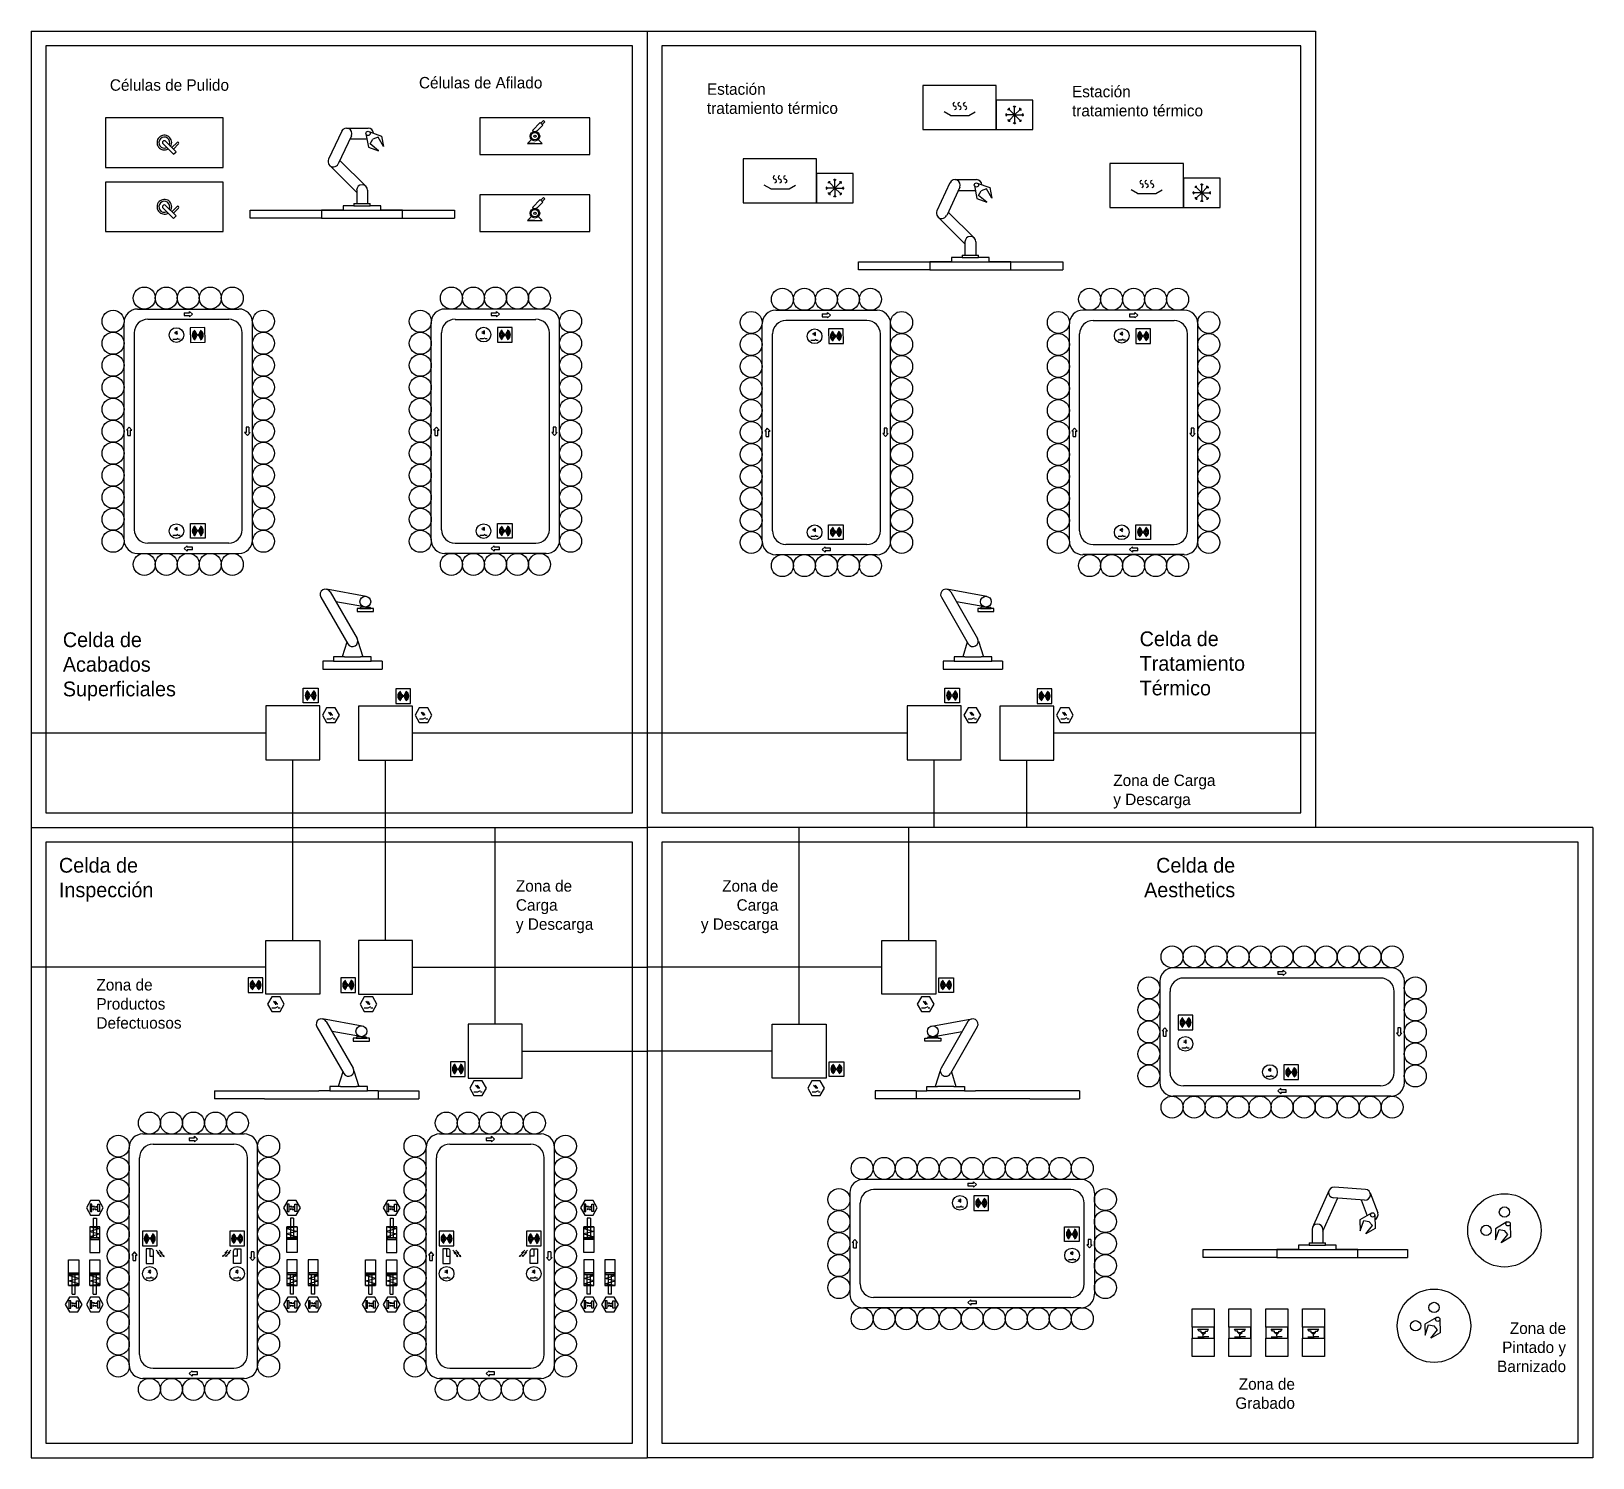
# Model space of a CAD drawing. Header units: millimetres. Extents: x -32488 to 31973, y -6889 to 16186.
# Drawn here: x 10694 to 31973, y -6889 to 12561 of the extents above; entities that cross this region are included whole.
import ezdxf

# ---------------------------------------------------------------- set-up
doc = ezdxf.new("R2010")
doc.units = ezdxf.units.MM
doc.header["$LTSCALE"] = 0.4
for name, color, linetype in [('01 Contornos vistos 0.35', 150, 'Continuous'), ('Almacenaje', 80, 'Continuous'), ('Celdas', 200, 'Continuous'), ('Maquina', 82, 'Continuous'), ('Robots', 80, 'Continuous'), ('Sensores', 211, 'Continuous'), ('Texto2', 7, 'Continuous'), ('TrayectAGV', 140, 'Continuous')]:
    doc.layers.add(name, color=color, linetype=linetype)

msp = doc.modelspace()

# ---------------------------------------------------------------- texts
at = {"layer": 'Celdas', "char_height": 201.25}
for s, insert, attachment_point in [('Celda de Acabados Superficiales', (11125, 4365), 1), ('Celda de Tratamiento\\PTérmico', (25799, 4378), 1), ('Celda de Inspección', (11072, 1290), 1), ('Celda de Aesthetics', (27101, 1290), 3)]:
    msp.add_mtext_dynamic_manual_height_columns(s, width=2170, gutter_width=1006, heights=[0], dxfattribs=dict(at, insert=insert, attachment_point=attachment_point))
at = {"layer": 'Texto2'}
for s, insert, char_height, attachment_point in [('Células de Afilado', (15978, 11937), 155.97, 1), ('Células de Pulido', (11766, 11905), 155.97, 1), ('Estación \\Ptratamiento térmico', (19902, 11850), 155.97, 1), ('Estación \\Ptratamiento térmico', (24877, 11816), 155.97, 1), ('Zona de Carga\\Py Descarga', (25440, 2426), 155.97, 1), ('Zona de\\PCarga\\Py Descarga', (17299, 986), 156, 1), ('Zona de\\PCarga\\Py Descarga', (20875, 986), 156, 3), ('Zona de\\PProductos\\PDefectuosos', (11583, -362), 155.97, 1), ('Zona de\\PPintado y \\PBarnizado', (31609, -5044), 156, 3), ('Zona de\\PGrabado', (27915, -5805), 156, 3)]:
    msp.add_mtext(s, dxfattribs=dict(at, insert=insert, char_height=char_height, attachment_point=attachment_point))

# ---------------------------------------------------------------- linework, layer by layer
at = {"layer": '01 Contornos vistos 0.35', "color": 2}
for p, q in [((24024, 11490), (24006, 11508)), ((24024, 11490), (24024, 11515)), ((24094, 11519), (24077, 11537)), ((24094, 11519), (24094, 11544)), ((24094, 11519), (24112, 11537)), ((24094, 11419), (24094, 11519)), ((24165, 11490), (24165, 11515)), ((24165, 11490), (24183, 11508)), ((17523, 11209), (17629, 11315)), ((17593, 11209), (17664, 11280)), ((17629, 11315), (17664, 11280)), ((17638, 11306), (17673, 11342)), ((17655, 11289), (17691, 11324)), ((17682, 11333), (17673, 11342)), ((17682, 11333), (17691, 11324)), ((23219, 11410), (23133, 11460)), ((23219, 11410), (23469, 11410)), ((23469, 11410), (23556, 11460)), ((23994, 11419), (23969, 11419)), ((23994, 11419), (23977, 11437)), ((23994, 11419), (23977, 11402)), ((24094, 11419), (23994, 11419)), ((24024, 11490), (23999, 11490)), ((24024, 11349), (23999, 11349)), ((24024, 11349), (24006, 11331)), ((24094, 11419), (24024, 11490)), ((24094, 11419), (24024, 11349)), ((24024, 11349), (24024, 11324)), ((24094, 11319), (24077, 11302)), ((24094, 11419), (24165, 11490)), ((24094, 11419), (24094, 11319)), ((24094, 11419), (24194, 11419)), ((24094, 11419), (24165, 11349)), ((24094, 11319), (24112, 11302)), ((24094, 11319), (24094, 11294)), ((24165, 11490), (24190, 11490)), ((24165, 11349), (24190, 11349)), ((24165, 11349), (24183, 11331)), ((24165, 11349), (24165, 11324)), ((24194, 11419), (24212, 11437)), ((24194, 11419), (24219, 11419)), ((24194, 11419), (24212, 11402)), ((17512, 11083), (17458, 11029)), ((17604, 11083), (17658, 11029)), ((12490, 11024), (12632, 10883)), ((12667, 10918), (12526, 11060)), ((12611, 10974), (12682, 11045)), ((12632, 10953), (12703, 11024)), ((12632, 10883), (12667, 10918)), ((17558, 11029), (17458, 11029)), ((17458, 11029), (17658, 11029)), ((20771, 10413), (20684, 10463)), ((21021, 10413), (21108, 10463)), ((21546, 10422), (21528, 10440)), ((21575, 10493), (21550, 10493)), ((21575, 10493), (21558, 10511)), ((21575, 10493), (21575, 10518)), ((21646, 10422), (21575, 10493)), ((21646, 10522), (21628, 10540)), ((21646, 10522), (21646, 10547)), ((21646, 10522), (21664, 10540)), ((21646, 10422), (21646, 10522)), ((21646, 10422), (21717, 10493)), ((21717, 10493), (21717, 10518)), ((21717, 10493), (21734, 10511)), ((21717, 10493), (21742, 10493)), ((21746, 10422), (21764, 10440)), ((26574, 10429), (26549, 10429)), ((26574, 10429), (26556, 10446)), ((26574, 10429), (26574, 10454)), ((26644, 10358), (26574, 10429)), ((26644, 10458), (26627, 10476)), ((26644, 10458), (26644, 10483)), ((26644, 10458), (26662, 10476)), ((26644, 10358), (26644, 10458)), ((26644, 10358), (26715, 10429)), ((26715, 10429), (26715, 10454)), ((26715, 10429), (26733, 10446)), ((26715, 10429), (26740, 10429)), ((17523, 10159), (17629, 10265)), ((17593, 10159), (17664, 10230)), ((17629, 10265), (17664, 10230)), ((17638, 10256), (17673, 10292)), ((17655, 10239), (17691, 10274)), ((17682, 10283), (17673, 10292)), ((17682, 10283), (17691, 10274)), ((20771, 10413), (21021, 10413)), ((21546, 10422), (21521, 10422)), ((21546, 10422), (21528, 10405)), ((21646, 10422), (21546, 10422)), ((21575, 10352), (21550, 10352)), ((21575, 10352), (21558, 10334)), ((21646, 10422), (21575, 10352)), ((21575, 10352), (21575, 10327)), ((21646, 10322), (21628, 10305)), ((21646, 10422), (21646, 10322)), ((21646, 10422), (21746, 10422)), ((21646, 10422), (21717, 10352)), ((21646, 10322), (21664, 10305)), ((21646, 10322), (21646, 10297)), ((21717, 10352), (21742, 10352)), ((21717, 10352), (21734, 10334)), ((21717, 10352), (21717, 10327)), ((21746, 10422), (21771, 10422)), ((21746, 10422), (21764, 10405)), ((25769, 10349), (25683, 10399)), ((25769, 10349), (26019, 10349)), ((26019, 10349), (26106, 10399)), ((26544, 10358), (26519, 10358)), ((26544, 10358), (26527, 10376)), ((26544, 10358), (26527, 10340)), ((26644, 10358), (26544, 10358)), ((26574, 10287), (26549, 10287)), ((26574, 10287), (26556, 10270)), ((26644, 10358), (26574, 10287)), ((26574, 10287), (26574, 10262)), ((26644, 10258), (26627, 10240)), ((26644, 10358), (26644, 10258)), ((26644, 10358), (26744, 10358)), ((26644, 10358), (26715, 10287)), ((26644, 10258), (26662, 10240)), ((26644, 10258), (26644, 10233)), ((26715, 10287), (26740, 10287)), ((26715, 10287), (26733, 10270)), ((26715, 10287), (26715, 10262)), ((26744, 10358), (26762, 10376)), ((26744, 10358), (26769, 10358)), ((26744, 10358), (26762, 10340)), ((12490, 10149), (12632, 10008)), ((12667, 10043), (12526, 10185)), ((12611, 10099), (12682, 10170)), ((12632, 10078), (12703, 10149)), ((12632, 10008), (12667, 10043)), ((17512, 10033), (17458, 9979)), ((17604, 10033), (17658, 9979)), ((17558, 9979), (17458, 9979)), ((17458, 9979), (17658, 9979)), ((26516, -5107), (26516, -4857)), ((26516, -4857), (26816, -4857)), ((26816, -4857), (26816, -5507)), ((27016, -5107), (27016, -4857)), ((27016, -4857), (27316, -4857)), ((27316, -4857), (27316, -5507)), ((27516, -5107), (27516, -4857)), ((27516, -4857), (27816, -4857)), ((27816, -4857), (27816, -5507)), ((28016, -5107), (28016, -4857)), ((28016, -4857), (28316, -4857)), ((28316, -4857), (28316, -5507)), ((26516, -5507), (26516, -5257)), ((26591, -5238), (26656, -5238)), ((26607, -5162), (26592, -5136)), ((26592, -5136), (26739, -5136)), ((26637, -5162), (26607, -5162)), ((26637, -5182), (26637, -5162)), ((26666, -5210), (26637, -5182)), ((26637, -5182), (26694, -5182)), ((26656, -5238), (26656, -5243)), ((26656, -5243), (26666, -5243)), ((26666, -5210), (26694, -5182)), ((26666, -5232), (26666, -5210)), ((26676, -5243), (26666, -5243)), ((26676, -5238), (26676, -5243)), ((26741, -5238), (26676, -5238)), ((26694, -5182), (26694, -5162)), ((26694, -5162), (26724, -5162)), ((26724, -5162), (26739, -5136)), ((27016, -5507), (27016, -5257)), ((27091, -5238), (27156, -5238)), ((27107, -5162), (27092, -5136)), ((27092, -5136), (27239, -5136)), ((27137, -5162), (27107, -5162)), ((27137, -5182), (27137, -5162)), ((27166, -5210), (27137, -5182)), ((27137, -5182), (27194, -5182)), ((27156, -5238), (27156, -5243)), ((27156, -5243), (27166, -5243)), ((27166, -5210), (27194, -5182)), ((27166, -5232), (27166, -5210)), ((27176, -5243), (27166, -5243)), ((27176, -5238), (27176, -5243)), ((27241, -5238), (27176, -5238)), ((27194, -5182), (27194, -5162)), ((27194, -5162), (27224, -5162)), ((27224, -5162), (27239, -5136)), ((27516, -5507), (27516, -5257)), ((27591, -5238), (27656, -5238)), ((27607, -5162), (27592, -5136)), ((27592, -5136), (27739, -5136)), ((27637, -5162), (27607, -5162)), ((27637, -5182), (27637, -5162)), ((27666, -5210), (27637, -5182)), ((27637, -5182), (27694, -5182)), ((27656, -5238), (27656, -5243)), ((27656, -5243), (27666, -5243)), ((27666, -5210), (27694, -5182)), ((27666, -5232), (27666, -5210)), ((27676, -5243), (27666, -5243)), ((27676, -5238), (27676, -5243)), ((27741, -5238), (27676, -5238)), ((27694, -5182), (27694, -5162)), ((27694, -5162), (27724, -5162)), ((27724, -5162), (27739, -5136)), ((28016, -5507), (28016, -5257)), ((28091, -5238), (28156, -5238)), ((28107, -5162), (28092, -5136)), ((28092, -5136), (28239, -5136)), ((28137, -5162), (28107, -5162)), ((28137, -5182), (28137, -5162)), ((28166, -5210), (28137, -5182)), ((28137, -5182), (28194, -5182)), ((28156, -5238), (28156, -5243)), ((28156, -5243), (28166, -5243)), ((28166, -5210), (28194, -5182)), ((28166, -5232), (28166, -5210)), ((28176, -5243), (28166, -5243)), ((28176, -5238), (28176, -5243)), ((28241, -5238), (28176, -5238)), ((28194, -5182), (28194, -5162)), ((28194, -5162), (28224, -5162)), ((28224, -5162), (28239, -5136)), ((26816, -5507), (26516, -5507)), ((27316, -5507), (27016, -5507)), ((27816, -5507), (27516, -5507)), ((28316, -5507), (28016, -5507))]:
    msp.add_line(p, q, dxfattribs=at)
at = {"layer": '01 Contornos vistos 0.35', "color": 6}
for p, q in [((12624, 8363), (12674, 8364)), ((12674, 8364), (12695, 8377)), ((12695, 8364), (12724, 8365)), ((16808, 8370), (16858, 8370)), ((16858, 8370), (16880, 8382)), ((16880, 8370), (16908, 8370)), ((21320, 8347), (21370, 8348)), ((21370, 8348), (21391, 8361)), ((21391, 8348), (21420, 8349)), ((25504, 8354), (25554, 8354)), ((25554, 8354), (25576, 8366)), ((25576, 8354), (25604, 8354)), ((12623, 5691), (12673, 5691)), ((12673, 5691), (12694, 5704)), ((12694, 5691), (12723, 5691)), ((16808, 5691), (16858, 5691)), ((16858, 5691), (16880, 5704)), ((16880, 5691), (16908, 5691)), ((21319, 5675), (21369, 5675)), ((21369, 5675), (21390, 5688)), ((21390, 5675), (21419, 5675)), ((25504, 5675), (25554, 5675)), ((25554, 5675), (25576, 5688)), ((25576, 5675), (25604, 5675)), ((14751, 3263), (14765, 3258)), ((14771, 3263), (14785, 3258)), ((16013, 3263), (16027, 3258)), ((16033, 3263), (16047, 3258)), ((23491, 3263), (23505, 3258)), ((23511, 3263), (23525, 3258)), ((24753, 3263), (24767, 3258)), ((24773, 3263), (24787, 3258)), ((14001, -678), (14015, -683)), ((14021, -678), (14035, -683)), ((15263, -678), (15277, -683)), ((15283, -678), (15297, -683)), ((22857, -678), (22871, -683)), ((22877, -678), (22891, -683)), ((26372, -1299), (26422, -1299)), ((26422, -1299), (26444, -1287)), ((26444, -1299), (26472, -1299)), ((27524, -1685), (27574, -1685)), ((27574, -1685), (27596, -1672)), ((27596, -1685), (27624, -1685)), ((16757, -1823), (16771, -1828)), ((16777, -1823), (16791, -1828)), ((21363, -1823), (21377, -1828)), ((21383, -1823), (21397, -1828)), ((11521, -3483), (11521, -3433)), ((11541, -3466), (11557, -3458)), ((11581, -3500), (11565, -3508)), ((11601, -3533), (11601, -3483)), ((14208, -3483), (14208, -3433)), ((14228, -3466), (14244, -3458)), ((14269, -3500), (14252, -3508)), ((14288, -3533), (14288, -3483)), ((15566, -3483), (15566, -3433)), ((15586, -3466), (15602, -3458)), ((15626, -3500), (15610, -3508)), ((15646, -3533), (15646, -3483)), ((18253, -3483), (18253, -3433)), ((18273, -3466), (18289, -3458)), ((18314, -3500), (18297, -3508)), ((18333, -3533), (18333, -3483)), ((23300, -3467), (23350, -3467)), ((23350, -3467), (23371, -3455)), ((23371, -3467), (23400, -3467)), ((12410, -4090), (12438, -4101)), ((12450, -4090), (12478, -4101)), ((13359, -4090), (13331, -4101)), ((13399, -4090), (13371, -4101)), ((16455, -4090), (16483, -4101)), ((16495, -4090), (16523, -4101)), ((17404, -4090), (17376, -4101)), ((17444, -4090), (17416, -4101)), ((24828, -4184), (24878, -4184)), ((24878, -4184), (24899, -4171)), ((24899, -4184), (24928, -4184)), ((12260, -4435), (12310, -4435)), ((12310, -4435), (12331, -4422)), ((12331, -4435), (12360, -4435)), ((13449, -4435), (13499, -4435)), ((13499, -4435), (13521, -4422)), ((13521, -4435), (13549, -4435)), ((16305, -4435), (16355, -4435)), ((16355, -4435), (16376, -4422)), ((16376, -4435), (16405, -4435)), ((17494, -4435), (17544, -4435)), ((17544, -4435), (17566, -4422)), ((17566, -4435), (17594, -4435)), ((11233, -4801), (11233, -4751)), ((11253, -4784), (11269, -4776)), ((11294, -4818), (11277, -4826)), ((11313, -4851), (11313, -4801)), ((11521, -4798), (11521, -4748)), ((11541, -4780), (11557, -4773)), ((11581, -4815), (11565, -4823)), ((11601, -4848), (11601, -4798)), ((14208, -4798), (14208, -4748)), ((14228, -4780), (14244, -4773)), ((14269, -4815), (14252, -4823)), ((14288, -4848), (14288, -4798)), ((14496, -4801), (14496, -4751)), ((14516, -4784), (14532, -4776)), ((14557, -4818), (14540, -4826)), ((14576, -4851), (14576, -4801)), ((15278, -4801), (15278, -4751)), ((15298, -4784), (15314, -4776)), ((15339, -4818), (15322, -4826)), ((15358, -4851), (15358, -4801)), ((15566, -4798), (15566, -4748)), ((15586, -4780), (15602, -4773)), ((15626, -4815), (15610, -4823)), ((15646, -4848), (15646, -4798)), ((18253, -4798), (18253, -4748)), ((18273, -4780), (18289, -4773)), ((18314, -4815), (18297, -4823)), ((18333, -4848), (18333, -4798)), ((18541, -4801), (18541, -4751)), ((18561, -4784), (18577, -4776)), ((18602, -4818), (18585, -4826)), ((18621, -4851), (18621, -4801))]:
    msp.add_line(p, q, dxfattribs=at)
at = {"layer": '01 Contornos vistos 0.35', "color": 212}
for points in [[(10894, 1903), (18887, 1903), (18887, 12361), (10894, 12361)], [(19287, 1903), (27995, 1903), (27995, 12361), (19287, 12361)], [(10894, -6689), (18887, -6689), (18887, 1503), (10894, 1503)], [(19287, -6689), (31773, -6689), (31773, 1503), (19287, 1503)]]:
    msp.add_lwpolyline(points, close=True, dxfattribs=at)
at = {"layer": '01 Contornos vistos 0.35', "color": 2}
for points in [[(22844, 11219), (23844, 11219), (23844, 11819), (22844, 11819)], [(23844, 11219), (24344, 11219), (24344, 11619), (23844, 11619)], [(11708, 10704), (13308, 10704), (13308, 11379), (11708, 11379)], [(16808, 10879), (18308, 10879), (18308, 11379), (16808, 11379)], [(20396, 10222), (21396, 10222), (21396, 10822), (20396, 10822)], [(25394, 10158), (26394, 10158), (26394, 10758), (25394, 10758)], [(11708, 9829), (13308, 9829), (13308, 10504), (11708, 10504)], [(21396, 10222), (21896, 10222), (21896, 10622), (21396, 10622)], [(26394, 10158), (26894, 10158), (26894, 10558), (26394, 10558)], [(16808, 9829), (18308, 9829), (18308, 10329), (16808, 10329)], [(26516, -5257), (26816, -5257), (26816, -5107), (26516, -5107)], [(27016, -5257), (27316, -5257), (27316, -5107), (27016, -5107)], [(27516, -5257), (27816, -5257), (27816, -5107), (27516, -5107)], [(28016, -5257), (28316, -5257), (28316, -5107), (28016, -5107)]]:
    msp.add_lwpolyline(points, close=True, dxfattribs=at)
at = {"layer": '01 Contornos vistos 0.35', "color": 6}
for points in [[(12865, 8318), (13065, 8321), (13062, 8521), (12862, 8518)], [(17049, 8321), (17249, 8321), (17249, 8521), (17049, 8521)], [(21561, 8302), (21761, 8305), (21758, 8505), (21558, 8502)], [(25745, 8305), (25945, 8305), (25945, 8505), (25745, 8505)], [(12864, 5848), (13064, 5848), (13064, 5648), (12864, 5648)], [(17049, 5848), (17249, 5848), (17249, 5648), (17049, 5648)], [(21560, 5832), (21760, 5832), (21760, 5632), (21560, 5632)], [(25745, 5832), (25945, 5832), (25945, 5632), (25745, 5632)], [(14402, 3604), (14602, 3604), (14602, 3404), (14402, 3404)], [(15864, 3597), (15664, 3597), (15664, 3397), (15864, 3397)], [(23142, 3604), (23342, 3604), (23342, 3404), (23142, 3404)], [(24604, 3597), (24404, 3597), (24404, 3397), (24604, 3397)], [(13852, -344), (13652, -344), (13652, -544), (13852, -544)], [(15114, -344), (14914, -344), (14914, -544), (15114, -544)], [(23060, -344), (23260, -344), (23260, -544), (23060, -544)], [(26525, -854), (26325, -854), (26325, -1054), (26525, -1054)], [(16608, -1489), (16408, -1489), (16408, -1689), (16608, -1689)], [(21566, -1489), (21766, -1489), (21766, -1689), (21566, -1689)], [(27765, -1733), (27965, -1733), (27965, -1533), (27765, -1533)], [(23541, -3516), (23741, -3516), (23741, -3316), (23541, -3316)], [(11496, -3533), (11521, -3533), (11521, -3433), (11496, -3433)], [(11626, -3533), (11601, -3533), (11601, -3433), (11626, -3433)], [(14183, -3533), (14208, -3533), (14208, -3433), (14183, -3433)], [(14313, -3533), (14288, -3533), (14288, -3433), (14313, -3433)], [(15541, -3533), (15566, -3533), (15566, -3433), (15541, -3433)], [(15671, -3533), (15646, -3533), (15646, -3433), (15671, -3433)], [(18228, -3533), (18253, -3533), (18253, -3433), (18228, -3433)], [(18358, -3533), (18333, -3533), (18333, -3433), (18358, -3433)], [(12210, -4000), (12410, -4000), (12410, -3800), (12210, -3800)], [(13399, -4000), (13599, -4000), (13599, -3800), (13399, -3800)], [(16255, -4000), (16455, -4000), (16455, -3800), (16255, -3800)], [(17444, -4000), (17644, -4000), (17644, -3800), (17444, -3800)], [(24975, -3939), (24775, -3939), (24775, -3739), (24975, -3739)], [(11208, -4851), (11233, -4851), (11233, -4751), (11208, -4751)], [(11338, -4851), (11313, -4851), (11313, -4751), (11338, -4751)], [(11496, -4848), (11521, -4848), (11521, -4748), (11496, -4748)], [(11626, -4848), (11601, -4848), (11601, -4748), (11626, -4748)], [(14183, -4848), (14208, -4848), (14208, -4748), (14183, -4748)], [(14313, -4848), (14288, -4848), (14288, -4748), (14313, -4748)], [(14471, -4851), (14496, -4851), (14496, -4751), (14471, -4751)], [(14601, -4851), (14576, -4851), (14576, -4751), (14601, -4751)], [(15253, -4851), (15278, -4851), (15278, -4751), (15253, -4751)], [(15383, -4851), (15358, -4851), (15358, -4751), (15383, -4751)], [(15541, -4848), (15566, -4848), (15566, -4748), (15541, -4748)], [(15671, -4848), (15646, -4848), (15646, -4748), (15671, -4748)], [(18228, -4848), (18253, -4848), (18253, -4748), (18228, -4748)], [(18358, -4848), (18333, -4848), (18333, -4748), (18358, -4748)], [(18516, -4851), (18541, -4851), (18541, -4751), (18516, -4751)], [(18646, -4851), (18621, -4851), (18621, -4751), (18646, -4751)]]:
    msp.add_lwpolyline(points, close=True, dxfattribs=at)
for points in [[(12335, -4040), (12260, -4040), (12260, -4240), (12360, -4240), (12360, -4065)], [(12335, -4040), (12310, -4040), (12310, -4140), (12360, -4140), (12360, -4065)], [(13474, -4040), (13549, -4040), (13549, -4240), (13449, -4240), (13449, -4065)], [(13474, -4040), (13499, -4040), (13499, -4140), (13449, -4140), (13449, -4065)], [(16380, -4040), (16305, -4040), (16305, -4240), (16405, -4240), (16405, -4065)], [(16380, -4040), (16355, -4040), (16355, -4140), (16405, -4140), (16405, -4065)], [(17519, -4040), (17594, -4040), (17594, -4240), (17494, -4240), (17494, -4065)], [(17519, -4040), (17544, -4040), (17544, -4140), (17494, -4140), (17494, -4065)]]:
    msp.add_lwpolyline(points, dxfattribs=at)
at = {"layer": '01 Contornos vistos 0.35', "color": 2}
for centre, radius in [((17558, 11129), 65), ((17558, 11129), 50), ((17558, 11129), 15), ((17558, 10079), 65), ((17558, 10079), 50), ((17558, 10079), 15), ((30770, -3538), 70), ((30520, -3788), 70), ((29810, -4839), 70), ((29560, -5089), 70), ((26666, -5236), 2), ((27166, -5236), 2), ((27666, -5236), 2), ((28166, -5236), 2)]:
    msp.add_circle(centre, radius, dxfattribs=at)
at = {"layer": '01 Contornos vistos 0.35', "color": 85, "true_color": 0x58ba48}
for centre in [(12234, 8922), (12534, 8922), (12834, 8922), (13134, 8922), (13434, 8922), (16420, 8922), (16720, 8922), (17020, 8922), (17320, 8922), (17620, 8922), (20930, 8906), (21230, 8906), (21530, 8906), (21830, 8906), (22130, 8906), (25116, 8906), (25416, 8906), (25716, 8906), (26016, 8906), (26316, 8906), (11810, 8606), (13859, 8606), (15995, 8606), (18045, 8606), (20505, 8590), (22555, 8590), (24691, 8590), (26741, 8590), (11810, 8306), (13859, 8306), (15995, 8306), (18045, 8306), (20505, 8290), (22555, 8290), (24691, 8290), (26741, 8290), (11810, 8006), (13859, 8006), (15995, 8006), (18045, 8006), (20505, 7990), (22555, 7990), (24691, 7990), (26741, 7990), (11810, 7706), (13859, 7706), (15995, 7706), (18045, 7706), (20505, 7690), (22555, 7690), (24691, 7690), (26741, 7690), (11810, 7406), (13859, 7406), (15995, 7406), (18045, 7406), (20505, 7390), (22555, 7390), (24691, 7390), (26741, 7390), (11810, 7106), (13859, 7106), (15995, 7106), (18045, 7106), (20505, 7090), (22555, 7090), (24691, 7090), (26741, 7090), (11810, 6806), (13859, 6806), (15995, 6806), (18045, 6806), (20505, 6790), (22555, 6790), (24691, 6790), (26741, 6790), (11810, 6506), (13859, 6506), (15995, 6506), (18045, 6506), (20505, 6490), (22555, 6490), (24691, 6490), (26741, 6490), (11810, 6206), (13859, 6206), (15995, 6206), (18045, 6206), (20505, 6190), (22555, 6190), (24691, 6190), (26741, 6190), (11810, 5906), (13859, 5906), (15995, 5906), (18045, 5906), (20505, 5890), (22555, 5890), (24691, 5890), (26741, 5890), (11810, 5606), (13859, 5606), (15995, 5606), (18045, 5606), (20505, 5590), (22555, 5590), (24691, 5590), (26741, 5590), (12234, 5291), (12534, 5291), (12834, 5291), (13134, 5291), (13434, 5291), (16420, 5291), (16720, 5291), (17020, 5291), (17320, 5291), (17620, 5291), (20930, 5275), (21230, 5275), (21530, 5275), (21830, 5275), (22130, 5275), (25116, 5275), (25416, 5275), (25716, 5275), (26016, 5275), (26316, 5275), (26240, -59), (26540, -59), (26840, -59), (27140, -59), (27440, -59), (27740, -59), (28040, -59), (28340, -59), (28640, -59), (28940, -59), (29240, -59), (25924, -483), (29555, -483), (25924, -783), (29555, -783), (25924, -1083), (29555, -1083), (25924, -1383), (29555, -1383), (25924, -1683), (29555, -1683), (26240, -2108), (26540, -2108), (26840, -2108), (27140, -2108), (27440, -2108), (27740, -2108), (28040, -2108), (28340, -2108), (28640, -2108), (28940, -2108), (29240, -2108), (12305, -2325), (12605, -2325), (12905, -2325), (13205, -2325), (13505, -2325), (16350, -2325), (16650, -2325), (16950, -2325), (17250, -2325), (17550, -2325), (11880, -2640), (13929, -2640), (15925, -2640), (17974, -2640), (11880, -2940), (13929, -2940), (15925, -2940), (17974, -2940), (22017, -2943), (22317, -2943), (22617, -2943), (22917, -2943), (23217, -2943), (23517, -2943), (23817, -2943), (24117, -2943), (24417, -2943), (24717, -2943), (25017, -2943), (11880, -3240), (13929, -3240), (15925, -3240), (17974, -3240), (11880, -3540), (13929, -3540), (15925, -3540), (17974, -3540), (21701, -3368), (25332, -3368), (21701, -3668), (25332, -3668), (11880, -3840), (13929, -3840), (15925, -3840), (17974, -3840), (21701, -3968), (25332, -3968), (11880, -4140), (13929, -4140), (15925, -4140), (17974, -4140), (21701, -4268), (25332, -4268), (11880, -4440), (13929, -4440), (15925, -4440), (17974, -4440), (21701, -4568), (25332, -4568), (11880, -4740), (13929, -4740), (15925, -4740), (17974, -4740), (11880, -5040), (13929, -5040), (15925, -5040), (17974, -5040), (22017, -4993), (22317, -4993), (22617, -4993), (22917, -4993), (23217, -4993), (23517, -4993), (23817, -4993), (24117, -4993), (24417, -4993), (24717, -4993), (25017, -4993), (11880, -5340), (13929, -5340), (15925, -5340), (17974, -5340), (11880, -5640), (13929, -5640), (15925, -5640), (17974, -5640), (12305, -5956), (12605, -5956), (12905, -5956), (13205, -5956), (13505, -5956), (16350, -5956), (16650, -5956), (16950, -5956), (17250, -5956), (17550, -5956)]:
    msp.add_circle(centre, 150, dxfattribs=at)
at = {"layer": '01 Contornos vistos 0.35', "color": 6}
for centre, radius in [((12673, 8418), 100), ((16858, 8424), 100), ((12964, 8419), 5), ((17149, 8421), 5), ((21369, 8402), 100), ((21660, 8403), 5), ((25554, 8408), 100), ((25845, 8405), 5), ((12673, 5745), 100), ((12964, 5748), 5), ((16858, 5745), 100), ((17149, 5748), 5), ((21369, 5729), 100), ((25554, 5729), 100), ((21660, 5732), 5), ((25845, 5732), 5), ((14502, 3504), 5), ((15764, 3497), 5), ((23242, 3504), 5), ((24504, 3497), 5), ((13752, -444), 5), ((15014, -444), 5), ((23160, -444), 5), ((26425, -954), 5), ((26422, -1245), 100), ((16508, -1589), 5), ((21666, -1589), 5), ((27574, -1630), 100), ((27865, -1633), 5), ((23350, -3413), 100), ((23641, -3416), 5), ((12310, -3900), 5), ((13499, -3900), 5), ((16355, -3900), 5), ((17544, -3900), 5), ((24878, -4130), 100), ((24875, -3839), 5), ((12310, -4380), 100), ((13499, -4380), 100), ((16355, -4380), 100), ((17544, -4380), 100)]:
    msp.add_circle(centre, radius, dxfattribs=at)
at = {"layer": '01 Contornos vistos 0.35', "color": 1}
for centre in [(30770, -3788), (29810, -5089)]:
    msp.add_circle(centre, 500, dxfattribs=at)
at = {"layer": '01 Contornos vistos 0.35', "color": 2}
for centre, radius, start, end in [((23277, 11564), 24.1, 90, 270), ((23277, 11516), 24.1, 270, 90), ((23344, 11564), 24.1, 90, 270), ((23344, 11516), 24.1, 270, 90), ((23419, 11564), 24.1, 90, 270), ((23419, 11516), 24.1, 270, 90), ((12508, 11042), 100, 329.4775, 300.5225), ((12508, 11042), 75, 334.4712, 295.5288), ((12508, 11042), 25, 45, 225), ((17558, 11244), 50, 225, 315), ((12692, 11034), 15, 315, 135), ((20828, 10567), 24.1, 90, 270), ((20828, 10518), 24.1, 270, 90), ((20896, 10567), 24.1, 90, 270), ((20896, 10518), 24.1, 270, 90), ((20970, 10567), 24.1, 90, 270), ((20970, 10518), 24.1, 270, 90), ((25827, 10502), 24.1, 90, 270), ((25827, 10454), 24.1, 270, 90), ((25894, 10502), 24.1, 90, 270), ((25894, 10454), 24.1, 270, 90), ((25969, 10502), 24.1, 90, 270), ((25969, 10454), 24.1, 270, 90), ((12508, 10167), 100, 329.4775, 300.5225), ((12508, 10167), 75, 334.4712, 295.5288), ((12508, 10167), 25, 45, 225), ((12692, 10159), 15, 315, 135), ((17558, 10194), 50, 225, 315)]:
    msp.add_arc(centre, radius, start, end, dxfattribs=at)
at = {"layer": '01 Contornos vistos 0.35', "color": 6}
for centre, radius, start, end in [((12637, 8448), 20.8, 330.88, 30.88), ((12637, 8448), 34.7, 330.88, 30.88), ((12637, 8448), 48.6, 330.88, 30.88), ((12964, 8419), 75, 120.88, 240.88), ((12964, 8419), 65, 120.88, 240.88), ((12964, 8419), 55, 120.88, 240.88), ((12964, 8419), 45, 120.88, 240.88), ((12964, 8419), 35, 120.88, 240.88), ((12964, 8419), 25, 120.88, 240.88), ((12964, 8419), 15, 120.88, 240.88), ((12964, 8419), 15, 300.88, 60.88), ((12964, 8419), 25, 300.88, 60.88), ((12964, 8419), 35, 300.88, 60.88), ((12964, 8419), 45, 300.88, 60.88), ((12964, 8419), 55, 300.88, 60.88), ((12964, 8419), 65, 300.88, 60.88), ((12964, 8419), 75, 300.88, 60.88), ((16823, 8454), 20.8, 330, 30), ((16823, 8454), 34.7, 330, 30), ((16823, 8454), 48.6, 330, 30), ((17149, 8421), 75, 120, 240), ((17149, 8421), 65, 120, 240), ((17149, 8421), 55, 120, 240), ((17149, 8421), 45, 120, 240), ((17149, 8421), 35, 120, 240), ((17149, 8421), 25, 120, 240), ((17149, 8421), 15, 120, 240), ((17149, 8421), 15, 300, 60), ((17149, 8421), 25, 300, 60), ((17149, 8421), 35, 300, 60), ((17149, 8421), 45, 300, 60), ((17149, 8421), 55, 300, 60), ((17149, 8421), 65, 300, 60), ((17149, 8421), 75, 300, 60), ((21333, 8432), 20.8, 330.88, 30.88), ((21333, 8432), 34.7, 330.88, 30.88), ((21333, 8432), 48.6, 330.88, 30.88), ((21660, 8403), 75, 120.88, 240.88), ((21660, 8403), 65, 120.88, 240.88), ((21660, 8403), 55, 120.88, 240.88), ((21660, 8403), 45, 120.88, 240.88), ((21660, 8403), 35, 120.88, 240.88), ((21660, 8403), 25, 120.88, 240.88), ((21660, 8403), 15, 120.88, 240.88), ((21660, 8403), 15, 300.88, 60.88), ((21660, 8403), 25, 300.88, 60.88), ((21660, 8403), 35, 300.88, 60.88), ((21660, 8403), 45, 300.88, 60.88), ((21660, 8403), 55, 300.88, 60.88), ((21660, 8403), 65, 300.88, 60.88), ((21660, 8403), 75, 300.88, 60.88), ((25519, 8438), 20.8, 330, 30), ((25519, 8438), 34.7, 330, 30), ((25519, 8438), 48.6, 330, 30), ((25845, 8405), 75, 120, 240), ((25845, 8405), 65, 120, 240), ((25845, 8405), 55, 120, 240), ((25845, 8405), 45, 120, 240), ((25845, 8405), 35, 120, 240), ((25845, 8405), 25, 120, 240), ((25845, 8405), 15, 120, 240), ((25845, 8405), 15, 300, 60), ((25845, 8405), 25, 300, 60), ((25845, 8405), 35, 300, 60), ((25845, 8405), 45, 300, 60), ((25845, 8405), 55, 300, 60), ((25845, 8405), 65, 300, 60), ((25845, 8405), 75, 300, 60), ((12637, 5776), 20.8, 330, 30), ((12637, 5776), 34.7, 330, 30), ((12637, 5776), 48.6, 330, 30), ((12964, 5748), 75, 120, 240), ((12964, 5748), 65, 120, 240), ((12964, 5748), 55, 120, 240), ((12964, 5748), 45, 120, 240), ((12964, 5748), 35, 120, 240), ((12964, 5748), 25, 120, 240), ((12964, 5748), 15, 120, 240), ((12964, 5748), 15, 300, 60), ((12964, 5748), 25, 300, 60), ((12964, 5748), 35, 300, 60), ((12964, 5748), 45, 300, 60), ((12964, 5748), 55, 300, 60), ((12964, 5748), 65, 300, 60), ((12964, 5748), 75, 300, 60), ((16823, 5776), 20.8, 330, 30), ((16823, 5776), 34.7, 330, 30), ((16823, 5776), 48.6, 330, 30), ((17149, 5748), 75, 120, 240), ((17149, 5748), 65, 120, 240), ((17149, 5748), 55, 120, 240), ((17149, 5748), 45, 120, 240), ((17149, 5748), 35, 120, 240), ((17149, 5748), 25, 120, 240), ((17149, 5748), 15, 120, 240), ((17149, 5748), 15, 300, 60), ((17149, 5748), 25, 300, 60), ((17149, 5748), 35, 300, 60), ((17149, 5748), 45, 300, 60), ((17149, 5748), 55, 300, 60), ((17149, 5748), 65, 300, 60), ((17149, 5748), 75, 300, 60), ((21333, 5760), 20.8, 330, 30), ((21333, 5760), 34.7, 330, 30), ((21333, 5760), 48.6, 330, 30), ((21660, 5732), 75, 120, 240), ((21660, 5732), 65, 120, 240), ((21660, 5732), 55, 120, 240), ((21660, 5732), 45, 120, 240), ((21660, 5732), 35, 120, 240), ((21660, 5732), 25, 120, 240), ((21660, 5732), 25, 300, 60), ((21660, 5732), 35, 300, 60), ((21660, 5732), 45, 300, 60), ((21660, 5732), 55, 300, 60), ((21660, 5732), 65, 300, 60), ((21660, 5732), 75, 300, 60), ((25519, 5760), 20.8, 330, 30), ((25519, 5760), 34.7, 330, 30), ((25519, 5760), 48.6, 330, 30), ((25845, 5732), 75, 120, 240), ((25845, 5732), 65, 120, 240), ((25845, 5732), 55, 120, 240), ((25845, 5732), 45, 120, 240), ((25845, 5732), 35, 120, 240), ((25845, 5732), 25, 120, 240), ((25845, 5732), 25, 300, 60), ((25845, 5732), 35, 300, 60), ((25845, 5732), 45, 300, 60), ((25845, 5732), 55, 300, 60), ((25845, 5732), 65, 300, 60), ((25845, 5732), 75, 300, 60), ((21660, 5732), 15, 120, 240), ((21660, 5732), 15, 300, 60), ((25845, 5732), 15, 120, 240), ((25845, 5732), 15, 300, 60), ((14502, 3504), 75, 120, 240), ((14502, 3504), 65, 120, 240), ((14502, 3504), 55, 120, 240), ((14502, 3504), 45, 120, 240), ((14502, 3504), 35, 120, 240), ((14502, 3504), 25, 120, 240), ((14502, 3504), 15, 120, 240), ((14502, 3504), 15, 300, 60), ((14502, 3504), 25, 300, 60), ((14502, 3504), 35, 300, 60), ((14502, 3504), 45, 300, 60), ((14502, 3504), 55, 300, 60), ((14502, 3504), 65, 300, 60), ((14502, 3504), 75, 300, 60), ((15764, 3497), 75, 120, 240), ((15764, 3497), 65, 120, 240), ((15764, 3497), 55, 120, 240), ((15764, 3497), 45, 120, 240), ((15764, 3497), 35, 120, 240), ((15764, 3497), 25, 120, 240), ((15764, 3497), 15, 120, 240), ((15764, 3497), 15, 300, 60), ((15764, 3497), 25, 300, 60), ((15764, 3497), 35, 300, 60), ((15764, 3497), 45, 300, 60), ((15764, 3497), 55, 300, 60), ((15764, 3497), 65, 300, 60), ((15764, 3497), 75, 300, 60), ((23242, 3504), 75, 120, 240), ((23242, 3504), 65, 120, 240), ((23242, 3504), 55, 120, 240), ((23242, 3504), 45, 120, 240), ((23242, 3504), 35, 120, 240), ((23242, 3504), 25, 120, 240), ((23242, 3504), 15, 120, 240), ((23242, 3504), 15, 300, 60), ((23242, 3504), 25, 300, 60), ((23242, 3504), 35, 300, 60), ((23242, 3504), 45, 300, 60), ((23242, 3504), 55, 300, 60), ((23242, 3504), 65, 300, 60), ((23242, 3504), 75, 300, 60), ((24504, 3497), 75, 120, 240), ((24504, 3497), 65, 120, 240), ((24504, 3497), 55, 120, 240), ((24504, 3497), 45, 120, 240), ((24504, 3497), 35, 120, 240), ((24504, 3497), 25, 120, 240), ((24504, 3497), 15, 120, 240), ((24504, 3497), 15, 300, 60), ((24504, 3497), 25, 300, 60), ((24504, 3497), 35, 300, 60), ((24504, 3497), 45, 300, 60), ((24504, 3497), 55, 300, 60), ((24504, 3497), 65, 300, 60), ((24504, 3497), 75, 300, 60), ((13752, -444), 75, 120, 240), ((13752, -444), 65, 120, 240), ((13752, -444), 55, 120, 240), ((13752, -444), 45, 120, 240), ((13752, -444), 35, 120, 240), ((13752, -444), 25, 120, 240), ((13752, -444), 25, 300, 60), ((13752, -444), 35, 300, 60), ((13752, -444), 45, 300, 60), ((13752, -444), 55, 300, 60), ((13752, -444), 65, 300, 60), ((13752, -444), 75, 300, 60), ((15014, -444), 75, 120, 240), ((15014, -444), 65, 120, 240), ((15014, -444), 55, 120, 240), ((15014, -444), 45, 120, 240), ((15014, -444), 35, 120, 240), ((15014, -444), 25, 120, 240), ((15014, -444), 25, 300, 60), ((15014, -444), 35, 300, 60), ((15014, -444), 45, 300, 60), ((15014, -444), 55, 300, 60), ((15014, -444), 65, 300, 60), ((15014, -444), 75, 300, 60), ((23160, -444), 75, 120, 240), ((23160, -444), 65, 120, 240), ((23160, -444), 55, 120, 240), ((23160, -444), 45, 120, 240), ((23160, -444), 35, 120, 240), ((23160, -444), 25, 120, 240), ((23160, -444), 25, 300, 60), ((23160, -444), 35, 300, 60), ((23160, -444), 45, 300, 60), ((23160, -444), 55, 300, 60), ((23160, -444), 65, 300, 60), ((23160, -444), 75, 300, 60), ((13752, -444), 15, 120, 240), ((13752, -444), 15, 300, 60), ((15014, -444), 15, 120, 240), ((15014, -444), 15, 300, 60), ((23160, -444), 15, 120, 240), ((23160, -444), 15, 300, 60), ((26425, -954), 75, 120, 240), ((26425, -954), 65, 120, 240), ((26425, -954), 55, 120, 240), ((26425, -954), 45, 120, 240), ((26425, -954), 35, 120, 240), ((26425, -954), 25, 120, 240), ((26425, -954), 15, 120, 240), ((26425, -954), 15, 300, 60), ((26425, -954), 25, 300, 60), ((26425, -954), 35, 300, 60), ((26425, -954), 45, 300, 60), ((26425, -954), 55, 300, 60), ((26425, -954), 65, 300, 60), ((26425, -954), 75, 300, 60), ((26387, -1215), 20.8, 330, 30), ((26387, -1215), 34.7, 330, 30), ((26387, -1215), 48.6, 330, 30), ((16508, -1589), 75, 120, 240), ((16508, -1589), 65, 120, 240), ((16508, -1589), 55, 120, 240), ((16508, -1589), 45, 120, 240), ((16508, -1589), 35, 120, 240), ((16508, -1589), 25, 120, 240), ((16508, -1589), 15, 120, 240), ((16508, -1589), 15, 300, 60), ((16508, -1589), 25, 300, 60), ((16508, -1589), 35, 300, 60), ((16508, -1589), 45, 300, 60), ((16508, -1589), 55, 300, 60), ((16508, -1589), 65, 300, 60), ((16508, -1589), 75, 300, 60), ((21666, -1589), 75, 120, 240), ((21666, -1589), 65, 120, 240), ((21666, -1589), 55, 120, 240), ((21666, -1589), 45, 120, 240), ((21666, -1589), 35, 120, 240), ((21666, -1589), 25, 120, 240), ((21666, -1589), 15, 120, 240), ((21666, -1589), 15, 300, 60), ((21666, -1589), 25, 300, 60), ((21666, -1589), 35, 300, 60), ((21666, -1589), 45, 300, 60), ((21666, -1589), 55, 300, 60), ((21666, -1589), 65, 300, 60), ((21666, -1589), 75, 300, 60), ((27539, -1600), 20.8, 330, 30), ((27539, -1600), 34.7, 330, 30), ((27539, -1600), 48.6, 330, 30), ((27865, -1633), 75, 120, 240), ((27865, -1633), 65, 120, 240), ((27865, -1633), 55, 120, 240), ((27865, -1633), 45, 120, 240), ((27865, -1633), 35, 120, 240), ((27865, -1633), 25, 120, 240), ((27865, -1633), 15, 120, 240), ((27865, -1633), 15, 300, 60), ((27865, -1633), 25, 300, 60), ((27865, -1633), 35, 300, 60), ((27865, -1633), 45, 300, 60), ((27865, -1633), 55, 300, 60), ((27865, -1633), 65, 300, 60), ((27865, -1633), 75, 300, 60), ((23314, -3383), 20.8, 330, 30), ((23314, -3383), 34.7, 330, 30), ((23314, -3383), 48.6, 330, 30), ((23641, -3416), 75, 120, 240), ((23641, -3416), 65, 120, 240), ((23641, -3416), 55, 120, 240), ((23641, -3416), 45, 120, 240), ((23641, -3416), 35, 120, 240), ((23641, -3416), 25, 120, 240), ((23641, -3416), 15, 120, 240), ((23641, -3416), 15, 300, 60), ((23641, -3416), 25, 300, 60), ((23641, -3416), 35, 300, 60), ((23641, -3416), 45, 300, 60), ((23641, -3416), 55, 300, 60), ((23641, -3416), 65, 300, 60), ((23641, -3416), 75, 300, 60), ((24875, -3839), 75, 120, 240), ((24875, -3839), 65, 120, 240), ((24875, -3839), 55, 120, 240), ((24875, -3839), 45, 120, 240), ((24875, -3839), 35, 120, 240), ((24875, -3839), 25, 120, 240), ((24875, -3839), 15, 120, 240), ((24875, -3839), 15, 300, 60), ((24875, -3839), 25, 300, 60), ((24875, -3839), 35, 300, 60), ((24875, -3839), 45, 300, 60), ((24875, -3839), 55, 300, 60), ((24875, -3839), 65, 300, 60), ((24875, -3839), 75, 300, 60), ((12310, -3900), 75, 120, 240), ((12310, -3900), 65, 120, 240), ((12310, -3900), 55, 120, 240), ((12310, -3900), 45, 120, 240), ((12310, -3900), 35, 120, 240), ((12310, -3900), 25, 120, 240), ((12310, -3900), 15, 120, 240), ((12310, -3900), 15, 300, 60), ((12310, -3900), 25, 300, 60), ((12310, -3900), 35, 300, 60), ((12310, -3900), 45, 300, 60), ((12335, -4065), 25, 0, 90), ((12310, -3900), 55, 300, 60), ((12310, -3900), 65, 300, 60), ((12310, -3900), 75, 300, 60), ((13499, -3900), 75, 120, 240), ((13499, -3900), 65, 120, 240), ((13499, -3900), 55, 120, 240), ((13474, -4065), 25, 90, 180), ((13499, -3900), 45, 120, 240), ((13499, -3900), 35, 120, 240), ((13499, -3900), 25, 120, 240), ((13499, -3900), 15, 120, 240), ((13499, -3900), 15, 300, 60), ((13499, -3900), 25, 300, 60), ((13499, -3900), 35, 300, 60), ((13499, -3900), 45, 300, 60), ((13499, -3900), 55, 300, 60), ((13499, -3900), 65, 300, 60), ((13499, -3900), 75, 300, 60), ((16355, -3900), 75, 120, 240), ((16355, -3900), 65, 120, 240), ((16355, -3900), 55, 120, 240), ((16355, -3900), 45, 120, 240), ((16355, -3900), 35, 120, 240), ((16355, -3900), 25, 120, 240), ((16355, -3900), 15, 120, 240), ((16355, -3900), 15, 300, 60), ((16355, -3900), 25, 300, 60), ((16355, -3900), 35, 300, 60), ((16355, -3900), 45, 300, 60), ((16380, -4065), 25, 0, 90), ((16355, -3900), 55, 300, 60), ((16355, -3900), 65, 300, 60), ((16355, -3900), 75, 300, 60), ((17544, -3900), 75, 120, 240), ((17544, -3900), 65, 120, 240), ((17544, -3900), 55, 120, 240), ((17519, -4065), 25, 90, 180), ((17544, -3900), 45, 120, 240), ((17544, -3900), 35, 120, 240), ((17544, -3900), 25, 120, 240), ((17544, -3900), 15, 120, 240), ((17544, -3900), 15, 300, 60), ((17544, -3900), 25, 300, 60), ((17544, -3900), 35, 300, 60), ((17544, -3900), 45, 300, 60), ((17544, -3900), 55, 300, 60), ((17544, -3900), 65, 300, 60), ((17544, -3900), 75, 300, 60), ((24842, -4099), 20.8, 330, 30), ((24842, -4099), 34.7, 330, 30), ((24842, -4099), 48.6, 330, 30), ((12274, -4350), 20.8, 330, 30), ((12274, -4350), 34.7, 330, 30), ((12274, -4350), 48.6, 330, 30), ((13464, -4350), 20.8, 330, 30), ((13464, -4350), 34.7, 330, 30), ((13464, -4350), 48.6, 330, 30), ((16319, -4350), 20.8, 330, 30), ((16319, -4350), 34.7, 330, 30), ((16319, -4350), 48.6, 330, 30), ((17509, -4350), 20.8, 330, 30), ((17509, -4350), 34.7, 330, 30), ((17509, -4350), 48.6, 330, 30)]:
    msp.add_arc(centre, radius, start, end, dxfattribs=at)
at = {"layer": 'Almacenaje'}
for p, q in [((13892, 3364), (13892, 2629)), ((14627, 3364), (13892, 3364)), ((14627, 2629), (14627, 3364)), ((15154, 3357), (15154, 2622)), ((15889, 3357), (15154, 3357)), ((15889, 2622), (15889, 3357)), ((22632, 3364), (22632, 2629)), ((23367, 3364), (22632, 3364)), ((23367, 2629), (23367, 3364)), ((23894, 3357), (23894, 2622)), ((24629, 3357), (23894, 3357)), ((24629, 2622), (24629, 3357)), ((13892, 2629), (14627, 2629)), ((15154, 2622), (15889, 2622)), ((22632, 2629), (23367, 2629)), ((23894, 2622), (24629, 2622)), ((13892, -569), (13892, 166)), ((13892, 166), (14627, 166)), ((14627, 166), (14627, -569)), ((15154, 166), (15154, -569)), ((15889, 166), (15154, 166)), ((15889, -569), (15889, 166)), ((22285, -569), (22285, 166)), ((22285, 166), (23020, 166)), ((23020, 166), (23020, -569)), ((14627, -569), (13892, -569)), ((15154, -569), (15889, -569)), ((23020, -569), (22285, -569)), ((16648, -979), (16648, -1714)), ((17383, -979), (16648, -979)), ((17383, -1714), (17383, -979)), ((20791, -1714), (20791, -979)), ((20791, -979), (21526, -979)), ((21526, -979), (21526, -1714)), ((16648, -1714), (17383, -1714)), ((21526, -1714), (20791, -1714))]:
    msp.add_line(p, q, dxfattribs=at)
at = {"layer": 'Maquina'}
for p, q in [((12143, 8772), (13525, 8772)), ((17711, 8772), (16329, 8772)), ((20839, 8756), (22221, 8756)), ((26407, 8756), (25025, 8756)), ((11960, 5624), (11960, 8589)), ((13385, 8632), (12283, 8632)), ((13709, 5624), (13709, 8589)), ((16145, 5624), (16145, 8589)), ((16469, 8632), (17571, 8632)), ((17895, 5624), (17895, 8589)), ((20655, 5608), (20655, 8573)), ((22081, 8616), (20979, 8616)), ((22405, 5608), (22405, 8573)), ((24841, 5608), (24841, 8573)), ((25165, 8616), (26267, 8616)), ((26591, 5608), (26591, 8573)), ((12100, 5764), (12100, 8449)), ((13569, 5764), (13569, 8449)), ((16285, 5764), (16285, 8449)), ((17755, 5764), (17755, 8449)), ((20795, 5748), (20795, 8433)), ((22265, 5748), (22265, 8433)), ((24981, 5748), (24981, 8433)), ((26451, 5748), (26451, 8433)), ((13385, 5581), (12283, 5581)), ((16469, 5581), (17571, 5581)), ((22081, 5565), (20979, 5565)), ((25165, 5565), (26267, 5565)), ((12143, 5441), (13525, 5441)), ((17711, 5441), (16329, 5441)), ((20839, 5425), (22221, 5425)), ((26407, 5425), (25025, 5425)), ((29222, -209), (26257, -209)), ((26074, -392), (26074, -1774)), ((29082, -349), (26397, -349)), ((29405, -392), (29405, -1774)), ((26214, -1634), (26214, -532)), ((29265, -1634), (29265, -532)), ((29082, -1818), (26397, -1818)), ((29222, -1958), (26257, -1958)), ((13596, -2475), (12214, -2475)), ((17641, -2475), (16259, -2475)), ((12030, -5622), (12030, -2658)), ((12354, -2615), (13456, -2615)), ((13779, -5622), (13779, -2658)), ((16075, -5622), (16075, -2658)), ((16399, -2615), (17501, -2615)), ((17824, -5622), (17824, -2658)), ((12170, -5482), (12170, -2798)), ((13639, -5482), (13639, -2798)), ((16215, -5482), (16215, -2798)), ((17684, -5482), (17684, -2798)), ((24999, -3093), (22034, -3093)), ((21851, -3277), (21851, -4659)), ((24859, -3233), (22174, -3233)), ((25182, -3277), (25182, -4659)), ((21991, -4519), (21991, -3417)), ((25042, -4519), (25042, -3417)), ((24999, -4843), (22034, -4843)), ((24859, -4703), (22174, -4703)), ((12354, -5666), (13456, -5666)), ((16399, -5666), (17501, -5666)), ((13596, -5806), (12214, -5806)), ((17641, -5806), (16259, -5806))]:
    msp.add_line(p, q, dxfattribs=at)
for centre, start, end in [((12143, 8589), 90, 180), ((13525, 8589), 0, 90), ((16329, 8589), 90, 180), ((17711, 8589), 0, 90), ((20839, 8573), 90, 180), ((22221, 8573), 0, 90), ((25025, 8573), 90, 180), ((26407, 8573), 0, 90), ((12283, 8449), 90, 180), ((13385, 8449), 0, 90), ((16469, 8449), 90, 180), ((17571, 8449), 0, 90), ((20979, 8433), 90, 180), ((22081, 8433), 0, 90), ((25165, 8433), 90, 180), ((26267, 8433), 0, 90), ((12283, 5764), 180, 270), ((13385, 5764), 270, 0), ((16469, 5764), 180, 270), ((17571, 5764), 270, 0), ((20979, 5748), 180, 270), ((22081, 5748), 270, 0), ((25165, 5748), 180, 270), ((26267, 5748), 270, 0), ((12143, 5624), 180, 270), ((13525, 5624), 270, 0), ((16329, 5624), 180, 270), ((17711, 5624), 270, 0), ((20839, 5608), 180, 270), ((22221, 5608), 270, 0), ((25025, 5608), 180, 270), ((26407, 5608), 270, 0), ((26257, -392), 90, 180), ((29222, -392), 0, 90), ((26397, -532), 90, 180), ((29082, -532), 0, 90), ((26397, -1634), 180, 270), ((29082, -1634), 270, 0), ((26257, -1774), 180, 270), ((29222, -1774), 270, 0), ((12214, -2658), 90, 180), ((13596, -2658), 0, 90), ((16259, -2658), 90, 180), ((17641, -2658), 0, 90), ((12354, -2798), 90, 180), ((13456, -2798), 0, 90), ((16399, -2798), 90, 180), ((17501, -2798), 0, 90), ((22034, -3277), 90, 180), ((24999, -3277), 0, 90), ((22174, -3417), 90, 180), ((24859, -3417), 0, 90), ((22034, -4659), 180, 270), ((22174, -4519), 180, 270), ((24859, -4519), 270, 0), ((24999, -4659), 270, 0), ((12354, -5482), 180, 270), ((13456, -5482), 270, 0), ((16399, -5482), 180, 270), ((17501, -5482), 270, 0), ((12214, -5622), 180, 270), ((13596, -5622), 270, 0), ((16259, -5622), 180, 270), ((17641, -5622), 270, 0)]:
    msp.add_arc(centre, 184, start, end, dxfattribs=at)
at = {"layer": 'Robots'}
for p, q in [((14925, 11198), (14746, 10815)), ((15058, 11136), (14879, 10753)), ((14991, 11241), (15285, 11241)), ((15038, 11094), (15269, 11094)), ((15256, 11162), (15288, 10981)), ((15295, 11195), (15468, 11132)), ((15314, 11026), (15351, 11089)), ((15420, 11115), (15351, 11089)), ((15494, 10987), (15420, 11115)), ((15468, 11132), (15494, 10987)), ((15288, 10981), (15426, 10931)), ((15426, 10931), (15314, 11026)), ((14761, 10731), (15129, 10363)), ((14879, 10753), (14879, 10753)), ((14901, 10799), (15254, 10446)), ((15254, 10446), (15254, 10446)), ((15254, 10446), (15254, 10446)), ((15254, 10446), (15254, 10446)), ((23214, 10495), (23035, 10111)), ((23348, 10433), (23169, 10049)), ((23281, 10537), (23575, 10537)), ((23546, 10459), (23578, 10278)), ((23585, 10491), (23758, 10429)), ((23758, 10429), (23783, 10284)), ((15129, 10394), (15129, 10210)), ((15276, 10394), (15276, 10210)), ((23328, 10390), (23558, 10390)), ((23578, 10278), (23716, 10228)), ((23603, 10322), (23640, 10386)), ((23716, 10228), (23603, 10322)), ((23710, 10411), (23640, 10386)), ((23783, 10284), (23710, 10411)), ((14945, 10122), (14651, 10122)), ((14651, 10122), (14651, 10012)), ((14651, 10012), (15754, 10012)), ((15092, 10181), (14945, 10181)), ((14945, 10181), (14945, 10122)), ((14945, 10122), (15460, 10122)), ((15092, 10210), (15313, 10210)), ((15092, 10210), (15092, 10181)), ((15092, 10181), (15313, 10181)), ((15313, 10181), (15313, 10210)), ((15460, 10181), (15313, 10181)), ((15460, 10122), (15460, 10181)), ((15754, 10122), (15460, 10122)), ((15754, 10012), (15754, 10122)), ((15754, 10012), (16460, 10012)), ((15783, 10122), (16460, 10122)), ((16460, 10122), (16460, 10012)), ((23050, 10028), (23418, 9660)), ((23169, 10049), (23169, 10049)), ((23190, 10096), (23543, 9742)), ((23418, 9690), (23418, 9506)), ((23543, 9742), (23543, 9742)), ((23543, 9742), (23543, 9742)), ((23543, 9742), (23543, 9742)), ((23565, 9690), (23565, 9506)), ((23235, 9418), (22941, 9418)), ((22941, 9418), (22941, 9308)), ((23382, 9477), (23235, 9477)), ((23235, 9477), (23235, 9418)), ((23235, 9418), (23749, 9418)), ((23382, 9506), (23602, 9506)), ((23382, 9506), (23382, 9477)), ((23382, 9477), (23602, 9477)), ((23602, 9477), (23602, 9506)), ((23749, 9477), (23602, 9477)), ((23749, 9418), (23749, 9477)), ((24043, 9418), (23749, 9418)), ((24043, 9308), (24043, 9418)), ((24074, 9418), (24751, 9418)), ((24751, 9418), (24751, 9308)), ((22941, 9308), (24043, 9308)), ((24043, 9308), (24751, 9308)), ((15260, 4856), (14717, 4953)), ((14768, 4917), (15135, 4280)), ((23716, 4856), (23173, 4953)), ((23224, 4917), (23591, 4280)), ((14640, 4844), (15007, 4207)), ((15234, 4711), (14847, 4780)), ((15173, 4688), (15136, 4688)), ((15136, 4688), (15136, 4651)), ((15173, 4688), (15320, 4688)), ((15247, 4710), (15195, 4710)), ((15247, 4710), (15298, 4710)), ((15357, 4688), (15320, 4688)), ((15357, 4651), (15357, 4688)), ((23097, 4844), (23464, 4207)), ((23690, 4711), (23303, 4780)), ((23629, 4688), (23593, 4688)), ((23593, 4688), (23593, 4651)), ((23629, 4688), (23776, 4688)), ((23703, 4710), (23651, 4710)), ((23703, 4710), (23754, 4710)), ((23813, 4688), (23776, 4688)), ((23813, 4651), (23813, 4688)), ((15136, 4651), (15357, 4651)), ((23593, 4651), (23813, 4651)), ((15123, 4296), (15123, 4296)), ((15123, 4296), (15123, 4296)), ((15123, 4296), (15123, 4296)), ((23579, 4296), (23579, 4296)), ((23579, 4296), (23579, 4296)), ((23579, 4296), (23579, 4296)), ((14994, 4231), (14933, 4031)), ((15145, 4244), (15212, 4031)), ((23450, 4231), (23389, 4031)), ((23601, 4244), (23669, 4031)), ((14814, 3972), (14667, 3972)), ((14667, 3972), (14667, 3862)), ((14667, 3862), (15475, 3862)), ((14961, 4031), (14814, 4031)), ((14814, 4031), (14814, 3972)), ((14814, 3972), (15328, 3972)), ((14961, 4031), (15181, 4031)), ((15328, 4031), (15181, 4031)), ((15328, 3972), (15328, 4031)), ((15475, 3972), (15328, 3972)), ((15475, 3972), (15475, 3862)), ((23270, 3972), (23123, 3972)), ((23123, 3972), (23123, 3862)), ((23123, 3862), (23932, 3862)), ((23417, 4031), (23270, 4031)), ((23270, 4031), (23270, 3972)), ((23270, 3972), (23785, 3972)), ((23417, 4031), (23638, 4031)), ((23785, 4031), (23638, 4031)), ((23785, 3972), (23785, 4031)), ((23932, 3972), (23785, 3972)), ((23932, 3972), (23932, 3862)), ((14587, -1014), (14954, -1651)), ((15206, -1002), (14664, -905)), ((14715, -941), (15082, -1577)), ((22967, -1002), (23510, -905)), ((23459, -941), (23092, -1577)), ((23586, -1014), (23219, -1651)), ((15180, -1147), (14793, -1078)), ((15120, -1170), (15083, -1170)), ((15083, -1170), (15083, -1207)), ((15083, -1207), (15304, -1207)), ((15120, -1170), (15267, -1170)), ((15193, -1148), (15142, -1148)), ((15193, -1148), (15245, -1148)), ((15304, -1170), (15267, -1170)), ((15304, -1207), (15304, -1170)), ((22870, -1207), (22870, -1170)), ((22870, -1170), (22907, -1170)), ((23090, -1207), (22870, -1207)), ((23054, -1170), (22907, -1170)), ((22980, -1148), (22929, -1148)), ((22980, -1148), (23032, -1148)), ((22993, -1147), (23380, -1078)), ((23054, -1170), (23090, -1170)), ((23090, -1170), (23090, -1207)), ((14940, -1627), (14879, -1827)), ((15069, -1562), (15069, -1562)), ((15069, -1562), (15069, -1562)), ((15069, -1562), (15069, -1562)), ((15091, -1614), (15159, -1827)), ((23082, -1614), (23014, -1827)), ((23104, -1562), (23104, -1562)), ((23104, -1562), (23104, -1562)), ((23104, -1562), (23104, -1562)), ((23233, -1627), (23294, -1827)), ((13193, -1885), (13193, -1995)), ((13193, -1885), (14614, -1886)), ((14761, -1886), (14614, -1886)), ((14908, -1827), (14761, -1827)), ((14761, -1827), (14761, -1886)), ((14761, -1886), (15275, -1886)), ((14908, -1827), (15128, -1827)), ((15275, -1827), (15128, -1827)), ((15275, -1886), (15275, -1827)), ((15422, -1886), (15275, -1886)), ((15422, -1886), (15422, -1996)), ((15422, -1886), (15978, -1886)), ((22752, -1886), (22196, -1886)), ((22752, -1886), (22899, -1886)), ((22752, -1886), (22752, -1996)), ((22899, -1886), (22899, -1827)), ((22899, -1827), (23045, -1827)), ((23413, -1886), (22899, -1886)), ((23266, -1827), (23045, -1827)), ((23266, -1827), (23413, -1827)), ((23413, -1827), (23413, -1886)), ((23413, -1886), (23560, -1886)), ((24981, -1885), (23560, -1886)), ((24981, -1885), (24981, -1995)), ((13871, -1995), (13193, -1995)), ((13871, -1995), (14614, -1996)), ((14614, -1995), (14614, -1996)), ((14614, -1996), (15422, -1996)), ((23560, -1996), (22752, -1996)), ((23560, -1995), (23560, -1996)), ((24303, -1995), (23560, -1996)), ((24303, -1995), (24981, -1995)), ((28380, -3242), (28167, -3717)), ((28493, -3349), (28289, -3805)), ((28442, -3345), (28442, -3345)), ((28864, -3376), (28442, -3345)), ((28875, -3229), (28452, -3199)), ((28817, -3372), (28899, -3588)), ((28938, -3276), (29043, -3551)), ((28959, -3552), (28801, -3646)), ((29003, -3577), (29006, -3761)), ((28148, -3775), (28148, -3959)), ((28273, -3723), (28273, -3723)), ((28273, -3723), (28273, -3723)), ((28273, -3723), (28273, -3723)), ((28295, -3775), (28295, -3959)), ((28801, -3646), (28803, -3793)), ((28803, -3793), (28852, -3654)), ((28852, -3654), (28924, -3666)), ((28880, -3836), (28973, -3722)), ((29006, -3761), (28880, -3836)), ((28973, -3722), (28924, -3666)), ((28111, -3988), (27964, -3988)), ((27964, -3988), (27964, -4047)), ((28111, -3959), (28332, -3959)), ((28111, -3959), (28111, -3988)), ((28111, -3988), (28332, -3988)), ((28332, -3988), (28332, -3959)), ((28478, -3988), (28332, -3988)), ((28478, -4047), (28478, -3988)), ((27964, -4047), (27670, -4047)), ((27670, -4047), (27670, -4157)), ((27670, -4157), (28772, -4157)), ((27964, -4047), (28478, -4047)), ((28772, -4047), (28478, -4047)), ((28772, -4157), (28772, -4047)), ((28772, -4047), (29450, -4047)), ((28772, -4157), (29450, -4157)), ((29450, -4047), (29450, -4157))]:
    msp.add_line(p, q, dxfattribs=at)
at = {"layer": 'Robots', "color": 2}
for p, q in [((30804, -3674), (30647, -3768)), ((30647, -3768), (30649, -3915)), ((30649, -3915), (30697, -3776)), ((30697, -3776), (30770, -3788)), ((30818, -3843), (30770, -3788)), ((30849, -3698), (30851, -3882)), ((30725, -3957), (30818, -3843)), ((30851, -3882), (30725, -3957)), ((29845, -4975), (29687, -5069)), ((29687, -5069), (29689, -5216)), ((29689, -5216), (29737, -5077)), ((29737, -5077), (29810, -5089)), ((29858, -5145), (29810, -5089)), ((29889, -5000), (29892, -5183)), ((29766, -5259), (29858, -5145)), ((29892, -5183), (29766, -5259))]:
    msp.add_line(p, q, dxfattribs=at)
at = {"layer": 'Robots'}
for points in [[(14651, 10012), (13676, 10012), (13676, 10122), (15783, 10122)], [(22941, 9308), (21967, 9308), (21967, 9418), (24074, 9418)], [(15978, -1885), (15978, -1995)], [(22196, -1885), (22196, -1995)], [(15422, -1995), (15978, -1995)], [(22752, -1995), (22196, -1995)], [(27670, -4157), (26666, -4157), (26666, -4047), (28772, -4047)]]:
    msp.add_lwpolyline(points, dxfattribs=at)
for centre, radius in [((15285, 11167), 29.4), ((23575, 10464), 29.4), ((15247, 4783), 73.5), ((23703, 4783), 73.5), ((15193, -1074), 73.5), ((22980, -1074), 73.5), ((28974, -3577), 29.4)]:
    msp.add_circle(centre, radius, dxfattribs=at)
at = {"layer": 'Robots', "color": 2}
for centre in [(30819, -3699), (29860, -5000)]:
    msp.add_circle(centre, 29.4, dxfattribs=at)
at = {"layer": 'Robots'}
for centre, radius, start, end in [((14991, 11167), 73.5, 335, 155), ((15285, 11167), 73.5, 3.5784, 90), ((14812, 10784), 73.5, 155, 335), ((15202, 10394), 73.5, 0, 180), ((23281, 10464), 73.5, 335, 155), ((23575, 10464), 73.5, 3.5784, 90), ((23102, 10080), 73.5, 155, 335), ((23492, 9690), 73.5, 0, 180), ((14704, 4880), 73.5, 29.9651, 209.9651), ((23160, 4880), 73.5, 29.9651, 209.9651), ((15195, 4688), 22, 90, 180), ((15298, 4688), 22, 0, 90), ((23651, 4688), 22, 90, 180), ((23754, 4688), 22, 0, 90), ((15071, 4244), 73.5, 209.9651, 29.9651), ((23527, 4244), 73.5, 209.9651, 29.9651), ((14651, -978), 73.5, 29.9651, 209.9651), ((23523, -978), 73.5, 330.0349, 150.0349), ((15142, -1170), 22, 90, 180), ((15245, -1170), 22, 0, 90), ((22929, -1170), 22, 90, 180), ((23032, -1170), 22, 0, 90), ((15018, -1614), 73.5, 209.9651, 29.9651), ((23156, -1614), 73.5, 150.0349, 330.0349), ((28447, -3272), 73.5, 85.843, 265.843), ((28869, -3303), 73.5, 265.843, 85.843), ((28974, -3577), 73.5, 294.4214, 20.843), ((28221, -3775), 73.5, 0, 180)]:
    msp.add_arc(centre, radius, start, end, dxfattribs=at)
at = {"layer": 'Sensores', "color": 6}
for p, q in [((14744, 3279), (14765, 3258)), ((14751, 3263), (14772, 3242)), ((14764, 3279), (14785, 3258)), ((14771, 3263), (14792, 3242)), ((14773, 3185), (14809, 3206)), ((16006, 3279), (16027, 3258)), ((16013, 3263), (16034, 3242)), ((16026, 3279), (16047, 3258)), ((16033, 3263), (16054, 3242)), ((16034, 3185), (16071, 3206)), ((23484, 3279), (23505, 3258)), ((23491, 3263), (23512, 3242)), ((23504, 3279), (23525, 3258)), ((23511, 3263), (23532, 3242)), ((23513, 3185), (23550, 3206)), ((24746, 3279), (24767, 3258)), ((24753, 3263), (24774, 3242)), ((24766, 3279), (24787, 3258)), ((24773, 3263), (24794, 3242)), ((24775, 3185), (24811, 3206)), ((14722, 3185), (14773, 3185)), ((14809, 3185), (14835, 3185)), ((15983, 3185), (16034, 3185)), ((16071, 3185), (16097, 3185)), ((23462, 3185), (23513, 3185)), ((23550, 3185), (23575, 3185)), ((24723, 3185), (24775, 3185)), ((24811, 3185), (24837, 3185)), ((13972, -756), (14023, -756)), ((13994, -662), (14015, -683)), ((14001, -678), (14022, -699)), ((14014, -662), (14035, -683)), ((14021, -678), (14042, -699)), ((14023, -756), (14060, -734)), ((14060, -756), (14085, -756)), ((15233, -756), (15284, -756)), ((15256, -662), (15277, -683)), ((15263, -678), (15284, -699)), ((15276, -662), (15297, -683)), ((15283, -678), (15304, -699)), ((15284, -756), (15321, -734)), ((15321, -756), (15347, -756)), ((22827, -756), (22878, -756)), ((22850, -662), (22871, -683)), ((22857, -678), (22878, -699)), ((22870, -662), (22891, -683)), ((22877, -678), (22898, -699)), ((22878, -756), (22915, -734)), ((22915, -756), (22941, -756)), ((16727, -1901), (16778, -1901)), ((16750, -1807), (16771, -1828)), ((16757, -1823), (16778, -1844)), ((16770, -1807), (16791, -1828)), ((16777, -1823), (16798, -1844)), ((16778, -1901), (16815, -1879)), ((16815, -1901), (16841, -1901)), ((21334, -1901), (21385, -1901)), ((21356, -1807), (21377, -1828)), ((21363, -1823), (21384, -1844)), ((21376, -1807), (21397, -1828)), ((21383, -1823), (21404, -1844)), ((21385, -1901), (21421, -1879)), ((21421, -1901), (21447, -1901)), ((11521, -3458), (11557, -3458)), ((11541, -3466), (11577, -3466)), ((11581, -3500), (11545, -3500)), ((11601, -3508), (11565, -3508)), ((14208, -3458), (14244, -3458)), ((14228, -3466), (14264, -3466)), ((14269, -3500), (14233, -3500)), ((14288, -3508), (14252, -3508)), ((15566, -3458), (15602, -3458)), ((15586, -3466), (15622, -3466)), ((15626, -3500), (15590, -3500)), ((15646, -3508), (15610, -3508)), ((18253, -3458), (18289, -3458)), ((18273, -3466), (18309, -3466)), ((18314, -3500), (18278, -3500)), ((18333, -3508), (18297, -3508)), ((12396, -4058), (12438, -4101)), ((12410, -4090), (12452, -4133)), ((12436, -4058), (12478, -4101)), ((12450, -4090), (12492, -4133)), ((13359, -4090), (13317, -4133)), ((13374, -4058), (13331, -4101)), ((13399, -4090), (13357, -4133)), ((13414, -4058), (13371, -4101)), ((16441, -4058), (16483, -4101)), ((16455, -4090), (16497, -4133)), ((16481, -4058), (16523, -4101)), ((16495, -4090), (16537, -4133)), ((17404, -4090), (17362, -4133)), ((17419, -4058), (17376, -4101)), ((17444, -4090), (17402, -4133)), ((17459, -4058), (17416, -4101)), ((11233, -4776), (11269, -4776)), ((11253, -4784), (11289, -4784)), ((11294, -4818), (11258, -4818)), ((11313, -4826), (11277, -4826)), ((11521, -4773), (11557, -4773)), ((11541, -4780), (11577, -4780)), ((11581, -4815), (11545, -4815)), ((11601, -4823), (11565, -4823)), ((14208, -4773), (14244, -4773)), ((14228, -4780), (14264, -4780)), ((14269, -4815), (14233, -4815)), ((14288, -4823), (14252, -4823)), ((14496, -4776), (14532, -4776)), ((14516, -4784), (14552, -4784)), ((14557, -4818), (14520, -4818)), ((14576, -4826), (14540, -4826)), ((15278, -4776), (15314, -4776)), ((15298, -4784), (15334, -4784)), ((15339, -4818), (15303, -4818)), ((15358, -4826), (15322, -4826)), ((15566, -4773), (15602, -4773)), ((15586, -4780), (15622, -4780)), ((15626, -4815), (15590, -4815)), ((15646, -4823), (15610, -4823)), ((18253, -4773), (18289, -4773)), ((18273, -4780), (18309, -4780)), ((18314, -4815), (18278, -4815)), ((18333, -4823), (18297, -4823)), ((18541, -4776), (18577, -4776)), ((18561, -4784), (18597, -4784)), ((18602, -4818), (18565, -4818)), ((18621, -4826), (18585, -4826))]:
    msp.add_line(p, q, dxfattribs=at)
at = {"layer": 'Sensores'}
for p, q in [((11492, -3742), (11630, -3764)), ((11630, -3764), (11492, -3803)), ((11492, -3803), (11630, -3837)), ((11539, -3623), (11539, -3892)), ((11539, -3623), (11583, -3623)), ((11583, -3623), (11583, -3892)), ((14317, -3742), (14179, -3764)), ((14179, -3764), (14317, -3803)), ((14317, -3803), (14179, -3837)), ((14227, -3623), (14227, -3892)), ((14270, -3623), (14227, -3623)), ((14270, -3623), (14270, -3892)), ((15537, -3742), (15675, -3764)), ((15675, -3764), (15537, -3803)), ((15537, -3803), (15675, -3837)), ((15584, -3623), (15584, -3892)), ((15584, -3623), (15628, -3623)), ((15628, -3623), (15628, -3892)), ((18362, -3742), (18224, -3764)), ((18224, -3764), (18362, -3803)), ((18362, -3803), (18224, -3837)), ((18272, -3623), (18272, -3892)), ((18315, -3623), (18272, -3623)), ((18315, -3623), (18315, -3892)), ((11630, -3837), (11492, -3876)), ((11492, -3876), (11622, -3892)), ((11500, -3892), (11622, -3892)), ((14179, -3837), (14317, -3876)), ((14317, -3876), (14188, -3892)), ((14309, -3892), (14188, -3892)), ((15675, -3837), (15537, -3876)), ((15537, -3876), (15667, -3892)), ((15545, -3892), (15667, -3892)), ((18224, -3837), (18362, -3876)), ((18362, -3876), (18233, -3892)), ((18354, -3892), (18233, -3892)), ((11204, -4405), (11334, -4389)), ((11342, -4444), (11204, -4405)), ((11204, -4478), (11342, -4444)), ((11212, -4389), (11334, -4389)), ((11251, -4658), (11251, -4389)), ((11295, -4658), (11295, -4389)), ((11492, -4405), (11622, -4389)), ((11630, -4444), (11492, -4405)), ((11492, -4478), (11630, -4444)), ((11500, -4389), (11622, -4389)), ((11539, -4658), (11539, -4389)), ((11583, -4658), (11583, -4389)), ((14179, -4444), (14317, -4405)), ((14317, -4478), (14179, -4444)), ((14309, -4389), (14188, -4389)), ((14317, -4405), (14188, -4389)), ((14227, -4658), (14227, -4389)), ((14270, -4658), (14270, -4389)), ((14467, -4444), (14605, -4405)), ((14605, -4478), (14467, -4444)), ((14597, -4389), (14475, -4389)), ((14605, -4405), (14475, -4389)), ((14514, -4658), (14514, -4389)), ((14558, -4658), (14558, -4389)), ((15249, -4405), (15379, -4389)), ((15387, -4444), (15249, -4405)), ((15249, -4478), (15387, -4444)), ((15257, -4389), (15379, -4389)), ((15296, -4658), (15296, -4389)), ((15340, -4658), (15340, -4389)), ((15537, -4405), (15667, -4389)), ((15675, -4444), (15537, -4405)), ((15537, -4478), (15675, -4444)), ((15545, -4389), (15667, -4389)), ((15584, -4658), (15584, -4389)), ((15628, -4658), (15628, -4389)), ((18224, -4444), (18362, -4405)), ((18362, -4478), (18224, -4444)), ((18354, -4389), (18233, -4389)), ((18362, -4405), (18233, -4389)), ((18272, -4658), (18272, -4389)), ((18315, -4658), (18315, -4389)), ((18512, -4444), (18650, -4405)), ((18650, -4478), (18512, -4444)), ((18642, -4389), (18520, -4389)), ((18650, -4405), (18520, -4389)), ((18559, -4658), (18559, -4389)), ((18603, -4658), (18603, -4389)), ((11342, -4516), (11204, -4478)), ((11204, -4539), (11342, -4516)), ((11251, -4658), (11295, -4658)), ((11630, -4516), (11492, -4478)), ((11492, -4539), (11630, -4516)), ((11539, -4658), (11583, -4658)), ((14179, -4516), (14317, -4478)), ((14317, -4539), (14179, -4516)), ((14270, -4658), (14227, -4658)), ((14467, -4516), (14605, -4478)), ((14605, -4539), (14467, -4516)), ((14558, -4658), (14514, -4658)), ((15387, -4516), (15249, -4478)), ((15249, -4539), (15387, -4516)), ((15296, -4658), (15340, -4658)), ((15675, -4516), (15537, -4478)), ((15537, -4539), (15675, -4516)), ((15584, -4658), (15628, -4658)), ((18224, -4516), (18362, -4478)), ((18362, -4539), (18224, -4516)), ((18315, -4658), (18272, -4658)), ((18512, -4516), (18650, -4478)), ((18650, -4539), (18512, -4516)), ((18603, -4658), (18559, -4658))]:
    msp.add_line(p, q, dxfattribs=at)
at = {"layer": 'Sensores', "color": 6}
for points in [[(14720, 3136), (14836, 3136), (14893, 3236), (14836, 3336), (14720, 3336), (14663, 3236)], [(14776, 3245), (14769, 3239), (14778, 3236)], [(14796, 3245), (14789, 3239), (14798, 3236)], [(15982, 3136), (16097, 3136), (16155, 3236), (16097, 3336), (15982, 3336), (15925, 3236)], [(16037, 3245), (16031, 3239), (16040, 3236)], [(16057, 3245), (16051, 3239), (16060, 3236)], [(23461, 3136), (23576, 3136), (23633, 3236), (23576, 3336), (23461, 3336), (23403, 3236)], [(23516, 3245), (23509, 3239), (23518, 3236)], [(23536, 3245), (23529, 3239), (23538, 3236)], [(24722, 3136), (24837, 3136), (24895, 3236), (24837, 3336), (24722, 3336), (24665, 3236)], [(24777, 3245), (24771, 3239), (24780, 3236)], [(24797, 3245), (24791, 3239), (24800, 3236)], [(13971, -805), (14086, -805), (14143, -705), (14086, -605), (13971, -605), (13913, -705)], [(15232, -805), (15347, -805), (15405, -705), (15347, -605), (15232, -605), (15175, -705)], [(22826, -805), (22941, -805), (22999, -705), (22941, -605), (22826, -605), (22769, -705)], [(14026, -696), (14019, -702), (14028, -705)], [(14046, -696), (14039, -702), (14048, -705)], [(15287, -696), (15281, -702), (15290, -705)], [(15307, -696), (15301, -702), (15310, -705)], [(22881, -696), (22875, -702), (22884, -705)], [(22901, -696), (22895, -702), (22904, -705)], [(16726, -1949), (16841, -1949), (16899, -1850), (16841, -1750), (16726, -1750), (16669, -1850)], [(16781, -1841), (16775, -1847), (16784, -1850)], [(16801, -1841), (16795, -1847), (16804, -1850)], [(21332, -1949), (21447, -1949), (21505, -1850), (21447, -1750), (21332, -1750), (21275, -1850)], [(21388, -1841), (21381, -1847), (21390, -1850)], [(21408, -1841), (21401, -1847), (21410, -1850)], [(11503, -3583), (11618, -3583), (11676, -3483), (11618, -3383), (11503, -3383), (11446, -3483)], [(14191, -3583), (14306, -3583), (14363, -3483), (14306, -3383), (14191, -3383), (14133, -3483)], [(15548, -3583), (15663, -3583), (15721, -3483), (15663, -3383), (15548, -3383), (15491, -3483)], [(18236, -3583), (18351, -3583), (18408, -3483), (18351, -3383), (18236, -3383), (18178, -3483)], [(11545, -3506), (11545, -3495), (11535, -3500)], [(11577, -3460), (11577, -3471), (11586, -3466)], [(14233, -3506), (14233, -3495), (14223, -3500)], [(14264, -3460), (14264, -3471), (14274, -3466)], [(15590, -3506), (15590, -3495), (15580, -3500)], [(15622, -3460), (15622, -3471), (15631, -3466)], [(18278, -3506), (18278, -3495), (18268, -3500)], [(18309, -3460), (18309, -3471), (18319, -3466)], [(12459, -4126), (12446, -4140), (12464, -4144)], [(12499, -4126), (12486, -4140), (12504, -4144)], [(13310, -4126), (13323, -4140), (13305, -4144)], [(13350, -4126), (13364, -4140), (13345, -4144)], [(16504, -4126), (16491, -4140), (16509, -4144)], [(16544, -4126), (16531, -4140), (16549, -4144)], [(17355, -4126), (17368, -4140), (17350, -4144)], [(17395, -4126), (17409, -4140), (17390, -4144)], [(11216, -4901), (11331, -4901), (11388, -4801), (11331, -4701), (11216, -4701), (11158, -4801)], [(11258, -4824), (11258, -4813), (11248, -4818)], [(11289, -4778), (11289, -4789), (11299, -4784)], [(11503, -4897), (11618, -4897), (11676, -4798), (11618, -4698), (11503, -4698), (11446, -4798)], [(11545, -4821), (11545, -4809), (11535, -4815)], [(11577, -4775), (11577, -4786), (11586, -4780)], [(14191, -4897), (14306, -4897), (14363, -4798), (14306, -4698), (14191, -4698), (14133, -4798)], [(14233, -4821), (14233, -4809), (14223, -4815)], [(14264, -4775), (14264, -4786), (14274, -4780)], [(14479, -4901), (14594, -4901), (14651, -4801), (14594, -4701), (14479, -4701), (14421, -4801)], [(14520, -4824), (14520, -4813), (14511, -4818)], [(14552, -4778), (14552, -4789), (14562, -4784)], [(15261, -4901), (15376, -4901), (15433, -4801), (15376, -4701), (15261, -4701), (15203, -4801)], [(15303, -4824), (15303, -4813), (15293, -4818)], [(15334, -4778), (15334, -4789), (15344, -4784)], [(15548, -4897), (15663, -4897), (15721, -4798), (15663, -4698), (15548, -4698), (15491, -4798)], [(15590, -4821), (15590, -4809), (15580, -4815)], [(15622, -4775), (15622, -4786), (15631, -4780)], [(18236, -4897), (18351, -4897), (18408, -4798), (18351, -4698), (18236, -4698), (18178, -4798)], [(18278, -4821), (18278, -4809), (18268, -4815)], [(18309, -4775), (18309, -4786), (18319, -4780)], [(18524, -4901), (18639, -4901), (18696, -4801), (18639, -4701), (18524, -4701), (18466, -4801)], [(18565, -4824), (18565, -4813), (18556, -4818)], [(18597, -4778), (18597, -4789), (18607, -4784)]]:
    msp.add_lwpolyline(points, close=True, dxfattribs=at)
at = {"layer": 'Sensores'}
for points in [[(11492, -3742), (11492, -4090), (11630, -4090), (11630, -3742)], [(11630, -3742), (11630, -3742), (11492, -3742), (11492, -3742)], [(14317, -3742), (14317, -4090), (14179, -4090), (14179, -3742)], [(14179, -3742), (14179, -3742), (14317, -3742), (14317, -3742)], [(15537, -3742), (15537, -4090), (15675, -4090), (15675, -3742)], [(15675, -3742), (15675, -3742), (15537, -3742), (15537, -3742)], [(18362, -3742), (18362, -4090), (18224, -4090), (18224, -3742)], [(18224, -3742), (18224, -3742), (18362, -3742), (18362, -3742)], [(11500, -3892), (11500, -3914), (11622, -3914), (11622, -3892)], [(14309, -3892), (14309, -3914), (14188, -3914), (14188, -3892)], [(15545, -3892), (15545, -3914), (15667, -3914), (15667, -3892)], [(18354, -3892), (18354, -3914), (18233, -3914), (18233, -3892)], [(11204, -4539), (11204, -4190), (11342, -4190), (11342, -4539)], [(11492, -4539), (11492, -4190), (11630, -4190), (11630, -4539)], [(14317, -4539), (14317, -4190), (14179, -4190), (14179, -4539)], [(14605, -4539), (14605, -4190), (14467, -4190), (14467, -4539)], [(15249, -4539), (15249, -4190), (15387, -4190), (15387, -4539)], [(15537, -4539), (15537, -4190), (15675, -4190), (15675, -4539)], [(18362, -4539), (18362, -4190), (18224, -4190), (18224, -4539)], [(18650, -4539), (18650, -4190), (18512, -4190), (18512, -4539)], [(11212, -4389), (11212, -4367), (11334, -4367), (11334, -4389)], [(11500, -4389), (11500, -4367), (11622, -4367), (11622, -4389)], [(14309, -4389), (14309, -4367), (14188, -4367), (14188, -4389)], [(14597, -4389), (14597, -4367), (14475, -4367), (14475, -4389)], [(15257, -4389), (15257, -4367), (15379, -4367), (15379, -4389)], [(15545, -4389), (15545, -4367), (15667, -4367), (15667, -4389)], [(18354, -4389), (18354, -4367), (18233, -4367), (18233, -4389)], [(18642, -4389), (18642, -4367), (18520, -4367), (18520, -4389)], [(11342, -4539), (11342, -4539), (11204, -4539), (11204, -4539)], [(11630, -4539), (11630, -4539), (11492, -4539), (11492, -4539)], [(14179, -4539), (14179, -4539), (14317, -4539), (14317, -4539)], [(14467, -4539), (14467, -4539), (14605, -4539), (14605, -4539)], [(15387, -4539), (15387, -4539), (15249, -4539), (15249, -4539)], [(15675, -4539), (15675, -4539), (15537, -4539), (15537, -4539)], [(18224, -4539), (18224, -4539), (18362, -4539), (18362, -4539)], [(18512, -4539), (18512, -4539), (18650, -4539), (18650, -4539)]]:
    msp.add_lwpolyline(points, close=True, dxfattribs=at)
at = {"layer": 'Texto2'}
for p, q in [((12851, 8722), (12851, 8740)), ((12892, 8704), (12851, 8740)), ((17036, 8722), (17036, 8740)), ((17077, 8704), (17036, 8740)), ((12777, 8722), (12777, 8685)), ((12777, 8722), (12851, 8722)), ((12777, 8685), (12851, 8685)), ((12851, 8667), (12892, 8704)), ((12851, 8685), (12851, 8667)), ((16963, 8722), (16963, 8685)), ((16963, 8722), (17036, 8722)), ((16963, 8685), (17036, 8685)), ((17036, 8667), (17077, 8704)), ((17036, 8685), (17036, 8667)), ((21473, 8706), (21473, 8669)), ((21473, 8706), (21546, 8706)), ((21473, 8669), (21546, 8669)), ((21546, 8706), (21546, 8724)), ((21588, 8688), (21546, 8724)), ((21546, 8651), (21588, 8688)), ((21546, 8669), (21546, 8651)), ((25659, 8706), (25659, 8669)), ((25659, 8706), (25732, 8706)), ((25659, 8669), (25732, 8669)), ((25732, 8706), (25732, 8724)), ((25773, 8688), (25732, 8724)), ((25732, 8651), (25773, 8688)), ((25732, 8669), (25732, 8651)), ((12030, 7164), (11993, 7123)), ((12011, 7123), (11993, 7123)), ((12011, 7049), (12011, 7123)), ((12011, 7049), (12048, 7049)), ((12066, 7123), (12030, 7164)), ((12048, 7049), (12048, 7123)), ((12048, 7123), (12066, 7123)), ((13621, 7090), (13602, 7090)), ((13602, 7090), (13639, 7049)), ((13658, 7164), (13621, 7164)), ((13621, 7164), (13621, 7090)), ((13639, 7049), (13676, 7090)), ((13658, 7164), (13658, 7090)), ((13658, 7090), (13676, 7090)), ((16215, 7164), (16178, 7123)), ((16197, 7123), (16178, 7123)), ((16197, 7049), (16197, 7123)), ((16197, 7049), (16233, 7049)), ((16252, 7123), (16215, 7164)), ((16233, 7049), (16233, 7123)), ((16233, 7123), (16252, 7123)), ((17806, 7090), (17788, 7090)), ((17788, 7090), (17825, 7049)), ((17843, 7164), (17806, 7164)), ((17806, 7164), (17806, 7090)), ((17825, 7049), (17862, 7090)), ((17843, 7164), (17843, 7090)), ((17843, 7090), (17862, 7090)), ((20725, 7148), (20689, 7107)), ((20707, 7107), (20689, 7107)), ((20707, 7033), (20707, 7107)), ((20707, 7033), (20744, 7033)), ((20762, 7107), (20725, 7148)), ((20744, 7033), (20744, 7107)), ((20744, 7107), (20762, 7107)), ((22317, 7074), (22298, 7074)), ((22298, 7074), (22335, 7033)), ((22353, 7148), (22317, 7148)), ((22317, 7148), (22317, 7074)), ((22335, 7033), (22372, 7074)), ((22353, 7148), (22353, 7074)), ((22353, 7074), (22372, 7074)), ((24911, 7148), (24874, 7107)), ((24893, 7107), (24874, 7107)), ((24893, 7033), (24893, 7107)), ((24893, 7033), (24929, 7033)), ((24948, 7107), (24911, 7148)), ((24929, 7033), (24929, 7107)), ((24929, 7107), (24948, 7107)), ((26502, 7074), (26484, 7074)), ((26484, 7074), (26521, 7033)), ((26539, 7148), (26502, 7148)), ((26502, 7148), (26502, 7074)), ((26521, 7033), (26557, 7074)), ((26539, 7148), (26539, 7074)), ((26539, 7074), (26557, 7074)), ((12818, 5546), (12777, 5509)), ((12818, 5528), (12818, 5546)), ((17004, 5546), (16963, 5509)), ((17004, 5528), (17004, 5546)), ((12777, 5509), (12818, 5472)), ((12892, 5528), (12818, 5528)), ((12892, 5491), (12818, 5491)), ((12818, 5491), (12818, 5472)), ((12892, 5491), (12892, 5528)), ((16963, 5509), (17004, 5472)), ((17077, 5528), (17004, 5528)), ((17077, 5491), (17004, 5491)), ((17004, 5491), (17004, 5472)), ((17077, 5491), (17077, 5528)), ((21514, 5530), (21473, 5493)), ((21473, 5493), (21514, 5456)), ((21514, 5512), (21514, 5530)), ((21588, 5512), (21514, 5512)), ((21588, 5475), (21514, 5475)), ((21514, 5475), (21514, 5456)), ((21588, 5475), (21588, 5512)), ((25700, 5530), (25659, 5493)), ((25659, 5493), (25700, 5456)), ((25700, 5512), (25700, 5530)), ((25773, 5512), (25700, 5512)), ((25773, 5475), (25700, 5475)), ((25700, 5475), (25700, 5456)), ((25773, 5475), (25773, 5512)), ((27682, -260), (27682, -297)), ((27682, -260), (27756, -260)), ((27682, -297), (27756, -297)), ((27756, -260), (27756, -242)), ((27797, -279), (27756, -242)), ((27756, -315), (27797, -279)), ((27756, -297), (27756, -315)), ((26142, -1026), (26106, -1067)), ((26179, -1067), (26142, -1026)), ((29355, -1026), (29318, -1026)), ((29318, -1026), (29318, -1100)), ((29355, -1026), (29355, -1100)), ((26124, -1067), (26106, -1067)), ((26124, -1141), (26124, -1067)), ((26124, -1141), (26161, -1141)), ((26161, -1141), (26161, -1067)), ((26161, -1067), (26179, -1067)), ((29318, -1100), (29300, -1100)), ((29300, -1100), (29337, -1141)), ((29337, -1141), (29373, -1100)), ((29355, -1100), (29373, -1100)), ((27723, -1851), (27682, -1888)), ((27682, -1888), (27723, -1925)), ((27723, -1870), (27723, -1851)), ((27797, -1870), (27723, -1870)), ((27797, -1907), (27723, -1907)), ((27723, -1907), (27723, -1925)), ((27797, -1907), (27797, -1870)), ((12847, -2525), (12847, -2562)), ((12847, -2525), (12921, -2525)), ((12921, -2525), (12921, -2506)), ((12962, -2543), (12921, -2506)), ((12921, -2580), (12962, -2543)), ((16892, -2525), (16892, -2562)), ((16892, -2525), (16966, -2525)), ((16966, -2525), (16966, -2506)), ((17007, -2543), (16966, -2506)), ((16966, -2580), (17007, -2543)), ((12847, -2562), (12921, -2562)), ((12921, -2562), (12921, -2580)), ((16892, -2562), (16966, -2562)), ((16966, -2562), (16966, -2580)), ((23459, -3145), (23459, -3182)), ((23459, -3145), (23533, -3145)), ((23459, -3182), (23533, -3182)), ((23533, -3145), (23533, -3127)), ((23574, -3163), (23533, -3127)), ((23533, -3200), (23574, -3163)), ((23533, -3182), (23533, -3200)), ((21919, -3911), (21883, -3952)), ((21901, -3952), (21883, -3952)), ((21901, -4025), (21901, -3952)), ((21901, -4025), (21938, -4025)), ((21956, -3952), (21919, -3911)), ((21938, -4025), (21938, -3952)), ((21938, -3952), (21956, -3952)), ((25095, -3984), (25077, -3984)), ((25077, -3984), (25114, -4025)), ((25132, -3911), (25095, -3911)), ((25095, -3911), (25095, -3984)), ((25114, -4025), (25150, -3984)), ((25132, -3911), (25132, -3984)), ((25132, -3984), (25150, -3984)), ((12100, -4083), (12063, -4124)), ((12081, -4124), (12063, -4124)), ((12081, -4198), (12081, -4124)), ((12081, -4198), (12118, -4198)), ((12137, -4124), (12100, -4083)), ((12118, -4198), (12118, -4124)), ((12118, -4124), (12137, -4124)), ((13673, -4157), (13691, -4157)), ((13673, -4157), (13709, -4198)), ((13728, -4083), (13691, -4083)), ((13691, -4083), (13691, -4157)), ((13709, -4198), (13746, -4157)), ((13728, -4083), (13728, -4157)), ((13728, -4157), (13746, -4157)), ((16145, -4083), (16108, -4124)), ((16126, -4124), (16108, -4124)), ((16126, -4198), (16126, -4124)), ((16126, -4198), (16163, -4198)), ((16182, -4124), (16145, -4083)), ((16163, -4198), (16163, -4124)), ((16163, -4124), (16182, -4124)), ((17718, -4157), (17736, -4157)), ((17718, -4157), (17754, -4198)), ((17773, -4083), (17736, -4083)), ((17736, -4083), (17736, -4157)), ((17754, -4198), (17791, -4157)), ((17773, -4083), (17773, -4157)), ((17773, -4157), (17791, -4157)), ((23500, -4736), (23459, -4773)), ((23459, -4773), (23500, -4810)), ((23500, -4755), (23500, -4736)), ((23574, -4755), (23500, -4755)), ((23574, -4791), (23500, -4791)), ((23500, -4791), (23500, -4810)), ((23574, -4791), (23574, -4755)), ((12888, -5701), (12847, -5738)), ((12847, -5738), (12888, -5774)), ((12888, -5719), (12888, -5701)), ((12962, -5719), (12888, -5719)), ((12962, -5756), (12962, -5719)), ((16933, -5701), (16892, -5738)), ((16892, -5738), (16933, -5774)), ((16933, -5719), (16933, -5701)), ((17007, -5719), (16933, -5719)), ((17007, -5756), (17007, -5719)), ((12962, -5756), (12888, -5756)), ((12888, -5756), (12888, -5774)), ((17007, -5756), (16933, -5756)), ((16933, -5756), (16933, -5774))]:
    msp.add_line(p, q, dxfattribs=at)
at = {"layer": 'TrayectAGV'}
for p, q in [((10694, 12561), (10694, 1703)), ((10694, 12561), (19087, 12561)), ((10694, 12561), (10694, 1703)), ((19087, 12561), (19087, 1703)), ((19087, 12561), (28195, 12561)), ((28195, 12561), (28195, 1703)), ((13892, 2990), (10694, 2990)), ((19087, 2990), (15889, 2990)), ((22632, 2990), (19087, 2990)), ((28195, 2990), (24629, 2990)), ((14260, 1703), (14260, 2629)), ((15521, 1703), (15521, 2622)), ((23000, 1703), (23000, 2629)), ((24262, 1703), (24262, 2622)), ((10694, 1703), (19087, 1703)), ((10694, 1703), (10694, -6889)), ((14260, 166), (14260, 1703)), ((15521, 166), (15521, 1703)), ((17015, -979), (17015, 1703)), ((19087, 1703), (19087, -6889)), ((31973, 1703), (19087, 1703)), ((21158, -979), (21158, 1703)), ((22652, 166), (22652, 1703)), ((31973, 1703), (31973, -6889)), ((13892, -201), (10694, -201)), ((15889, -201), (19087, -201)), ((22285, -201), (19087, -201)), ((17383, -1346), (19087, -1346)), ((20791, -1346), (19087, -1346)), ((10694, -6889), (19087, -6889)), ((31973, -6889), (19087, -6889))]:
    msp.add_line(p, q, dxfattribs=at)

msp.set_redraw_order([(e.dxf.handle, doc.entitydb.next_handle()) for e in msp.query("TEXT MTEXT ATTDEF DIMENSION ARC_DIMENSION")])  # texts and dimensions are drawn at this point

doc.saveas('drawing.dxf')
